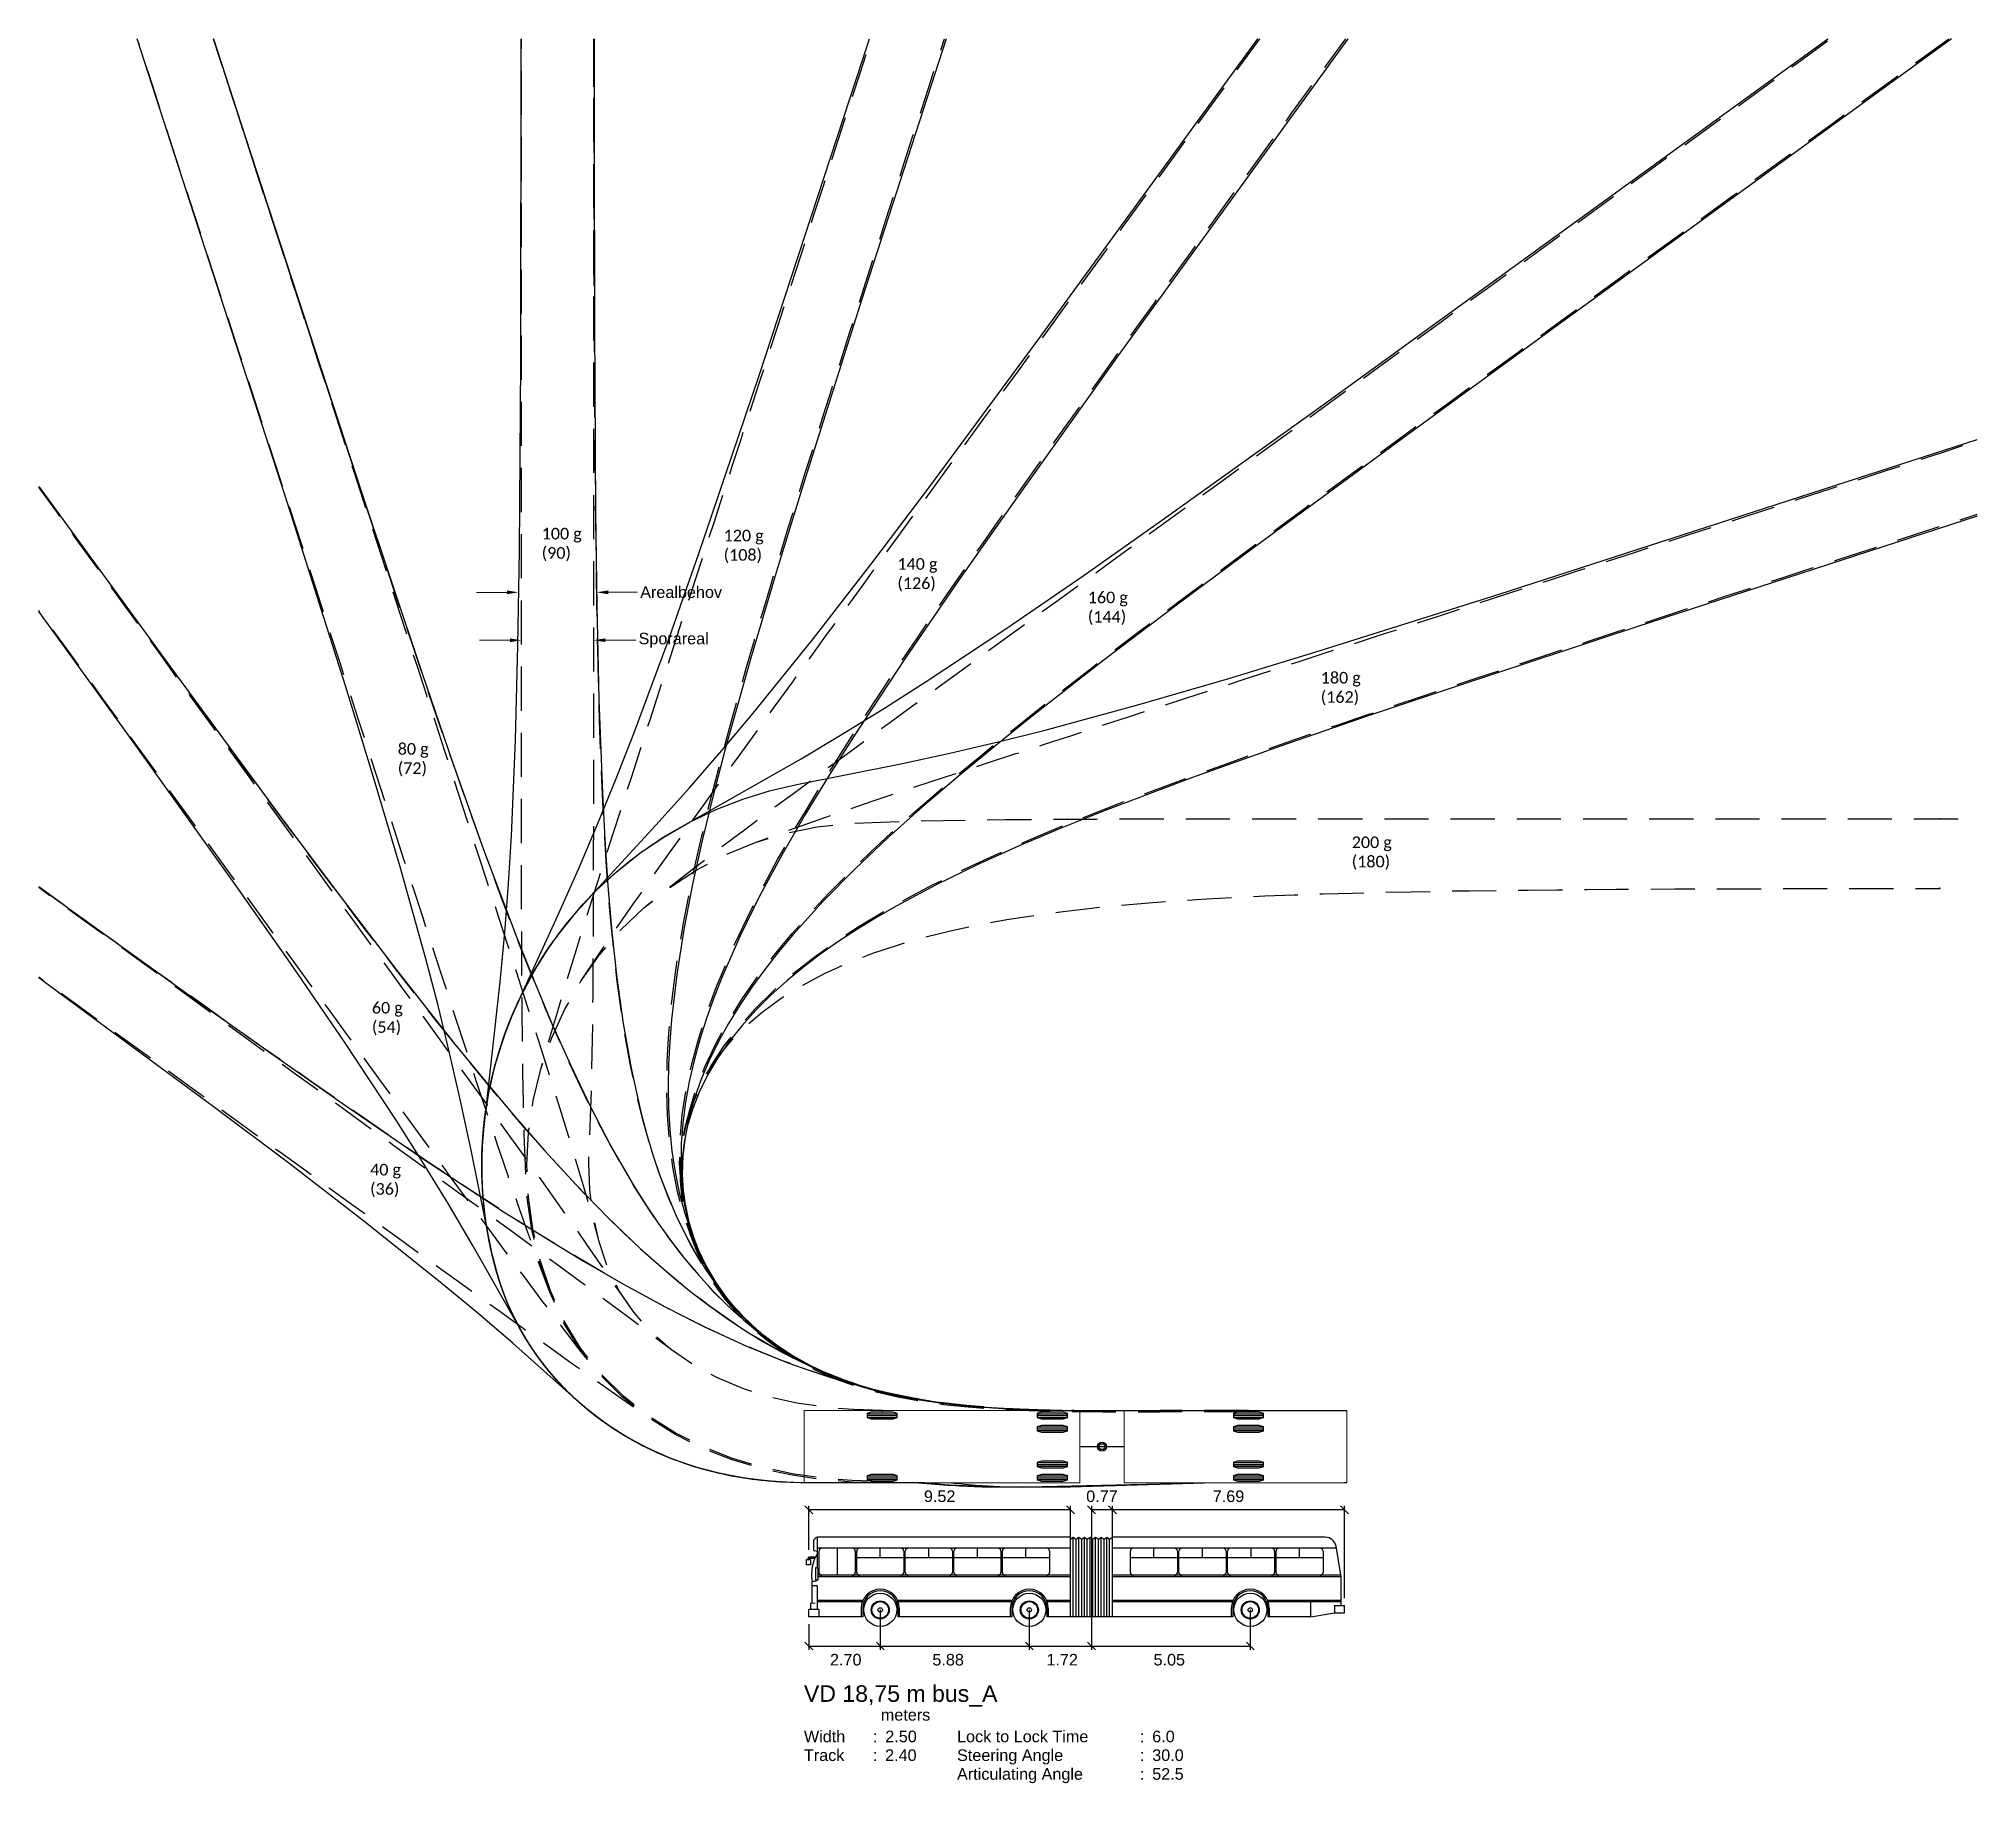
# Model space of a CAD drawing. Header units: metres. Extents: x -109 to 324, y 2 to 108.
# Drawn here: x 0 to 66.9, y 2.1 to 62.3 of the extents above; entities outside this region: 36.
import ezdxf
from ezdxf import colors
from ezdxf.entities.mleader import LeaderData, LeaderLine
from ezdxf.enums import TextEntityAlignment as Align
from ezdxf.math import Vec2, Vec3

# ---------------------------------------------------------------- set-up
doc = ezdxf.new("R2010")
doc.units = ezdxf.units.M
doc.linetypes.add('DASHEDX2', pattern=[1.5, 1, -0.5])
doc.layers.add('TV_-_INF_Hjalp', color=1, linetype='Continuous', lineweight=13, plot=False)
for name, color, linetype in [('TV_KK_100gon_BUS18.75_A', 7, 'Continuous'), ('TV_KK_120gon_BUS18.75_A', 7, 'Continuous'), ('TV_KK_140gon_BUS18.75_A', 7, 'Continuous'), ('TV_KK_160gon_BUS18.75_A', 7, 'Continuous'), ('TV_KK_180gon_BUS18.75_A', 7, 'Continuous'), ('TV_KK_200gon_BUS18.75_A', 7, 'Continuous'), ('TV_KK_40gon_BUS18.75_A', 7, 'Continuous'), ('TV_KK_60gon_BUS18.75_A', 7, 'Continuous'), ('TV_KK_80gon_BUS18.75_A', 7, 'Continuous')]:
    doc.layers.add(name, color=color, linetype=linetype)
doc.styles.add('BT standard', font='sanss___.ttf')
doc.styles.add('Legend', font='calibri.ttf')
doc.styles.get("Standard").update_dxf_attribs({"font": 'arial.ttf'})
pattern_1 = [(0, (0, 0), (0, 6.985), [5.08, -1.905]), (90, (0, 0), (-6.985, 4e-16), [5.08, -1.905])]
pattern_2 = [(0, (1, 0), (0, 6.985), [5.08, -1.905]), (90, (1, 0), (-6.985, 4e-16), [5.08, -1.905])]
pattern_3 = [(0, (2, 0), (0, 6.985), [5.08, -1.905]), (90, (2, 0), (-6.985, 4e-16), [5.08, -1.905])]
pattern_4 = [(0, (3, 0), (0, 6.985), [5.08, -1.905]), (90, (3, 0), (-6.985, 4e-16), [5.08, -1.905])]
pattern_5 = [(0, (4, 0), (0, 6.985), [5.08, -1.905]), (90, (4, 0), (-6.985, 4e-16), [5.08, -1.905])]
pattern_6 = [(0, (5, 0), (0, 6.985), [5.08, -1.905]), (90, (5, 0), (-6.985, 4e-16), [5.08, -1.905])]
pattern_7 = [(0, (6, 0), (0, 6.985), [5.08, -1.905]), (90, (6, 0), (-6.985, 4e-16), [5.08, -1.905])]
pattern_8 = [(0, (7, 0), (0, 6.985), [5.08, -1.905]), (90, (7, 0), (-6.985, 4e-16), [5.08, -1.905])]
pattern_9 = [(0, (8, 0), (0, 6.985), [5.08, -1.905]), (90, (8, 0), (-6.985, 4e-16), [5.08, -1.905])]
pattern_10 = [(0, (9, 0), (0, 6.985), [5.08, -1.905]), (90, (9, 0), (-6.985, 4e-16), [5.08, -1.905])]
pattern_11 = [(0, (2e-13, 72.306), (0, 6.985), [5.08, -1.905]), (90, (2e-13, 72.306), (-6.985, 4e-16), [5.08, -1.905])]

# ---------------------------------------------------------------- blocks, each defined once
blk = doc.blocks.new('*U1')
at = {"layer": 'TV_KK_60gon_BUS18.75_A', "color": 7, "linetype": 'Continuous', "ltscale": 1.524}
blk.add_circle((0, 0), 0.0127, dxfattribs=at)
blk = doc.blocks.new('*U2')
at = {"layer": 'TV_KK_80gon_BUS18.75_A', "color": 7, "linetype": 'Continuous', "ltscale": 1.524}
blk.add_circle((0, 0), 0.0127, dxfattribs=at)
blk = doc.blocks.new('*U3')
at = {"layer": 'TV_KK_100gon_BUS18.75_A', "color": 7, "linetype": 'Continuous', "ltscale": 1.524}
blk.add_circle((0, 0), 0.0127, dxfattribs=at)
blk = doc.blocks.new('*U4')
at = {"layer": 'TV_KK_120gon_BUS18.75_A', "color": 7, "linetype": 'Continuous', "ltscale": 1.524}
blk.add_circle((0, 0), 0.0127, dxfattribs=at)
blk = doc.blocks.new('*U5')
at = {"layer": 'TV_KK_120gon_BUS18.75_A', "color": 250, "linetype": 'Continuous', "ltscale": 1.524}
for p, q in [((-4.547, 1.1365), (-5.563, 1.1365)), ((-4.547, 1.073), (-5.563, 1.073)), ((-4.547, 1.0095), (-5.563, 1.0095)), ((-4.547, 0.6793), (-5.563, 0.6793)), ((-4.547, 0.6158), (-5.563, 0.6158)), ((-4.547, 0.5523), (-5.563, 0.5523)), ((0, 0), (-0.77, 0)), ((-4.547, -0.5523), (-5.563, -0.5523)), ((-4.547, -0.6158), (-5.563, -0.6158)), ((-4.547, -0.6793), (-5.563, -0.6793)), ((-4.547, -1.0095), (-5.563, -1.0095)), ((-4.547, -1.073), (-5.563, -1.073)), ((-4.547, -1.1365), (-5.563, -1.1365))]:
    blk.add_line(p, q, dxfattribs=at)
at = {"layer": 'TV_KK_120gon_BUS18.75_A', "color": 250, "linetype": 'Continuous', "lineweight": 0, "ltscale": 1.524}
blk.add_lwpolyline([(-0.77, 1.25), (-8.46, 1.25), (-8.46, -1.25), (-0.77, -1.25), (-0.77, 1.25), (-0.77, 1.25)], close=True, dxfattribs=at)
at = {"layer": 'TV_KK_120gon_BUS18.75_A', "color": 250, "linetype": 'Continuous', "ltscale": 1.524, "flags": 128}
for points in [[(-4.547, 1.152248), (-4.547, 0.993752), (-4.68924, 0.946), (-5.42076, 0.946), (-5.563, 0.993752), (-5.563, 1.152248), (-5.42076, 1.2), (-4.68924, 1.2)], [(-4.547, 0.695048), (-4.547, 0.536552), (-4.68924, 0.4888), (-5.42076, 0.4888), (-5.563, 0.536552), (-5.563, 0.695048), (-5.42076, 0.7428), (-4.68924, 0.7428)], [(-4.547, -0.536552), (-4.547, -0.695048), (-4.68924, -0.7428), (-5.42076, -0.7428), (-5.563, -0.695048), (-5.563, -0.536552), (-5.42076, -0.4888), (-4.68924, -0.4888)], [(-4.547, -0.993752), (-4.547, -1.152248), (-4.68924, -1.2), (-5.42076, -1.2), (-5.563, -1.152248), (-5.563, -0.993752), (-5.42076, -0.946), (-4.68924, -0.946)]]:
    blk.add_lwpolyline(points, close=True, dxfattribs=at)
at = {"layer": 'TV_KK_120gon_BUS18.75_A', "color": 250, "linetype": 'Continuous', "ltscale": 1.524}
blk.add_circle((0, 0), 0.16, dxfattribs=at)
blk = doc.blocks.new('*U6')
at = {"layer": 'TV_KK_120gon_BUS18.75_A', "color": 250, "linetype": 'Continuous', "ltscale": 1.524}
for p, q in [((-8.067, 1.1365), (-9.083, 1.1365)), ((-8.067, 1.073), (-9.083, 1.073)), ((-8.067, 1.0095), (-9.083, 1.0095)), ((-8.067, 0.6793), (-9.083, 0.6793)), ((-9.52, 0), (-10.29, 0)), ((-8.067, 0.6158), (-9.083, 0.6158)), ((-8.067, 0.5523), (-9.083, 0.5523)), ((-8.067, -0.5523), (-9.083, -0.5523)), ((-8.067, -0.6158), (-9.083, -0.6158)), ((-8.067, -0.6793), (-9.083, -0.6793)), ((-8.067, -1.0095), (-9.083, -1.0095)), ((-8.067, -1.073), (-9.083, -1.073)), ((-8.067, -1.1365), (-9.083, -1.1365))]:
    blk.add_line(p, q, dxfattribs=at)
at = {"layer": 'TV_KK_120gon_BUS18.75_A', "color": 250, "linetype": 'Continuous', "lineweight": 0, "ltscale": 1.524}
blk.add_lwpolyline([(0, 1.25), (-9.52, 1.25), (-9.52, -1.25), (0, -1.25), (0, 1.25), (0, 1.25)], close=True, dxfattribs=at)
at = {"layer": 'TV_KK_120gon_BUS18.75_A', "color": 250, "linetype": 'Continuous', "ltscale": 1.524, "flags": 128}
for points in [[(-8.067, 1.152248), (-8.067, 0.993752), (-8.20924, 0.946), (-8.94076, 0.946), (-9.083, 0.993752), (-9.083, 1.152248), (-8.94076, 1.2), (-8.20924, 1.2)], [(-8.067, 0.695048), (-8.067, 0.536552), (-8.20924, 0.4888), (-8.94076, 0.4888), (-9.083, 0.536552), (-9.083, 0.695048), (-8.94076, 0.7428), (-8.20924, 0.7428)], [(-8.067, -0.536552), (-8.067, -0.695048), (-8.20924, -0.7428), (-8.94076, -0.7428), (-9.083, -0.695048), (-9.083, -0.536552), (-8.94076, -0.4888), (-8.20924, -0.4888)], [(-8.067, -0.993752), (-8.067, -1.152248), (-8.20924, -1.2), (-8.94076, -1.2), (-9.083, -1.152248), (-9.083, -0.993752), (-8.94076, -0.946), (-8.20924, -0.946)]]:
    blk.add_lwpolyline(points, close=True, dxfattribs=at)
at = {"layer": 'TV_KK_120gon_BUS18.75_A', "color": 250, "linetype": 'Continuous', "ltscale": 1.524}
blk.add_circle((-10.29, 0), 0.1016, dxfattribs=at)
blk = doc.blocks.new('*U7')
at = {"layer": 'TV_KK_140gon_BUS18.75_A', "color": 7, "linetype": 'Continuous', "ltscale": 1.524}
blk.add_circle((0, 0), 0.0127, dxfattribs=at)
blk = doc.blocks.new('*U8')
at = {"layer": 'TV_KK_140gon_BUS18.75_A', "color": 250, "linetype": 'Continuous', "ltscale": 1.524}
for p, q in [((-4.547, 1.1365), (-5.563, 1.1365)), ((-4.547, 1.073), (-5.563, 1.073)), ((-4.547, 1.0095), (-5.563, 1.0095)), ((-4.547, 0.6793), (-5.563, 0.6793)), ((-4.547, 0.6158), (-5.563, 0.6158)), ((-4.547, 0.5523), (-5.563, 0.5523)), ((0, 0), (-0.77, 0)), ((-4.547, -0.5523), (-5.563, -0.5523)), ((-4.547, -0.6158), (-5.563, -0.6158)), ((-4.547, -0.6793), (-5.563, -0.6793)), ((-4.547, -1.0095), (-5.563, -1.0095)), ((-4.547, -1.073), (-5.563, -1.073)), ((-4.547, -1.1365), (-5.563, -1.1365))]:
    blk.add_line(p, q, dxfattribs=at)
at = {"layer": 'TV_KK_140gon_BUS18.75_A', "color": 250, "linetype": 'Continuous', "lineweight": 0, "ltscale": 1.524}
blk.add_lwpolyline([(-0.77, 1.25), (-8.46, 1.25), (-8.46, -1.25), (-0.77, -1.25), (-0.77, 1.25), (-0.77, 1.25)], close=True, dxfattribs=at)
at = {"layer": 'TV_KK_140gon_BUS18.75_A', "color": 250, "linetype": 'Continuous', "ltscale": 1.524, "flags": 128}
for points in [[(-4.547, 1.152248), (-4.547, 0.993752), (-4.68924, 0.946), (-5.42076, 0.946), (-5.563, 0.993752), (-5.563, 1.152248), (-5.42076, 1.2), (-4.68924, 1.2)], [(-4.547, 0.695048), (-4.547, 0.536552), (-4.68924, 0.4888), (-5.42076, 0.4888), (-5.563, 0.536552), (-5.563, 0.695048), (-5.42076, 0.7428), (-4.68924, 0.7428)], [(-4.547, -0.536552), (-4.547, -0.695048), (-4.68924, -0.7428), (-5.42076, -0.7428), (-5.563, -0.695048), (-5.563, -0.536552), (-5.42076, -0.4888), (-4.68924, -0.4888)], [(-4.547, -0.993752), (-4.547, -1.152248), (-4.68924, -1.2), (-5.42076, -1.2), (-5.563, -1.152248), (-5.563, -0.993752), (-5.42076, -0.946), (-4.68924, -0.946)]]:
    blk.add_lwpolyline(points, close=True, dxfattribs=at)
at = {"layer": 'TV_KK_140gon_BUS18.75_A', "color": 250, "linetype": 'Continuous', "ltscale": 1.524}
blk.add_circle((0, 0), 0.16, dxfattribs=at)
blk = doc.blocks.new('*U9')
at = {"layer": 'TV_KK_140gon_BUS18.75_A', "color": 250, "linetype": 'Continuous', "ltscale": 1.524}
for p, q in [((-8.067, 1.1365), (-9.083, 1.1365)), ((-8.067, 1.073), (-9.083, 1.073)), ((-8.067, 1.0095), (-9.083, 1.0095)), ((-8.067, 0.6793), (-9.083, 0.6793)), ((-9.52, 0), (-10.29, 0)), ((-8.067, 0.6158), (-9.083, 0.6158)), ((-8.067, 0.5523), (-9.083, 0.5523)), ((-8.067, -0.5523), (-9.083, -0.5523)), ((-8.067, -0.6158), (-9.083, -0.6158)), ((-8.067, -0.6793), (-9.083, -0.6793)), ((-8.067, -1.0095), (-9.083, -1.0095)), ((-8.067, -1.073), (-9.083, -1.073)), ((-8.067, -1.1365), (-9.083, -1.1365))]:
    blk.add_line(p, q, dxfattribs=at)
at = {"layer": 'TV_KK_140gon_BUS18.75_A', "color": 250, "linetype": 'Continuous', "lineweight": 0, "ltscale": 1.524}
blk.add_lwpolyline([(0, 1.25), (-9.52, 1.25), (-9.52, -1.25), (0, -1.25), (0, 1.25), (0, 1.25)], close=True, dxfattribs=at)
at = {"layer": 'TV_KK_140gon_BUS18.75_A', "color": 250, "linetype": 'Continuous', "ltscale": 1.524, "flags": 128}
for points in [[(-8.067, 1.152248), (-8.067, 0.993752), (-8.20924, 0.946), (-8.94076, 0.946), (-9.083, 0.993752), (-9.083, 1.152248), (-8.94076, 1.2), (-8.20924, 1.2)], [(-8.067, 0.695048), (-8.067, 0.536552), (-8.20924, 0.4888), (-8.94076, 0.4888), (-9.083, 0.536552), (-9.083, 0.695048), (-8.94076, 0.7428), (-8.20924, 0.7428)], [(-8.067, -0.536552), (-8.067, -0.695048), (-8.20924, -0.7428), (-8.94076, -0.7428), (-9.083, -0.695048), (-9.083, -0.536552), (-8.94076, -0.4888), (-8.20924, -0.4888)], [(-8.067, -0.993752), (-8.067, -1.152248), (-8.20924, -1.2), (-8.94076, -1.2), (-9.083, -1.152248), (-9.083, -0.993752), (-8.94076, -0.946), (-8.20924, -0.946)]]:
    blk.add_lwpolyline(points, close=True, dxfattribs=at)
at = {"layer": 'TV_KK_140gon_BUS18.75_A', "color": 250, "linetype": 'Continuous', "ltscale": 1.524}
blk.add_circle((-10.29, 0), 0.1016, dxfattribs=at)
blk = doc.blocks.new('*U10')
at = {"layer": 'TV_KK_160gon_BUS18.75_A', "color": 7, "linetype": 'Continuous', "ltscale": 1.524}
blk.add_circle((0, 0), 0.0127, dxfattribs=at)
blk = doc.blocks.new('*U11')
at = {"layer": 'TV_KK_160gon_BUS18.75_A', "color": 250, "linetype": 'Continuous', "ltscale": 1.524}
for p, q in [((-4.547, 1.1365), (-5.563, 1.1365)), ((-4.547, 1.073), (-5.563, 1.073)), ((-4.547, 1.0095), (-5.563, 1.0095)), ((-4.547, 0.6793), (-5.563, 0.6793)), ((-4.547, 0.6158), (-5.563, 0.6158)), ((-4.547, 0.5523), (-5.563, 0.5523)), ((0, 0), (-0.77, 0)), ((-4.547, -0.5523), (-5.563, -0.5523)), ((-4.547, -0.6158), (-5.563, -0.6158)), ((-4.547, -0.6793), (-5.563, -0.6793)), ((-4.547, -1.0095), (-5.563, -1.0095)), ((-4.547, -1.073), (-5.563, -1.073)), ((-4.547, -1.1365), (-5.563, -1.1365))]:
    blk.add_line(p, q, dxfattribs=at)
at = {"layer": 'TV_KK_160gon_BUS18.75_A', "color": 250, "linetype": 'Continuous', "lineweight": 0, "ltscale": 1.524}
blk.add_lwpolyline([(-0.77, 1.25), (-8.46, 1.25), (-8.46, -1.25), (-0.77, -1.25), (-0.77, 1.25), (-0.77, 1.25)], close=True, dxfattribs=at)
at = {"layer": 'TV_KK_160gon_BUS18.75_A', "color": 250, "linetype": 'Continuous', "ltscale": 1.524, "flags": 128}
for points in [[(-4.547, 1.152248), (-4.547, 0.993752), (-4.68924, 0.946), (-5.42076, 0.946), (-5.563, 0.993752), (-5.563, 1.152248), (-5.42076, 1.2), (-4.68924, 1.2)], [(-4.547, 0.695048), (-4.547, 0.536552), (-4.68924, 0.4888), (-5.42076, 0.4888), (-5.563, 0.536552), (-5.563, 0.695048), (-5.42076, 0.7428), (-4.68924, 0.7428)], [(-4.547, -0.536552), (-4.547, -0.695048), (-4.68924, -0.7428), (-5.42076, -0.7428), (-5.563, -0.695048), (-5.563, -0.536552), (-5.42076, -0.4888), (-4.68924, -0.4888)], [(-4.547, -0.993752), (-4.547, -1.152248), (-4.68924, -1.2), (-5.42076, -1.2), (-5.563, -1.152248), (-5.563, -0.993752), (-5.42076, -0.946), (-4.68924, -0.946)]]:
    blk.add_lwpolyline(points, close=True, dxfattribs=at)
at = {"layer": 'TV_KK_160gon_BUS18.75_A', "color": 250, "linetype": 'Continuous', "ltscale": 1.524}
blk.add_circle((0, 0), 0.16, dxfattribs=at)
blk = doc.blocks.new('*U12')
at = {"layer": 'TV_KK_160gon_BUS18.75_A', "color": 250, "linetype": 'Continuous', "ltscale": 1.524}
for p, q in [((-8.067, 1.1365), (-9.083, 1.1365)), ((-8.067, 1.073), (-9.083, 1.073)), ((-8.067, 1.0095), (-9.083, 1.0095)), ((-8.067, 0.6793), (-9.083, 0.6793)), ((-9.52, 0), (-10.29, 0)), ((-8.067, 0.6158), (-9.083, 0.6158)), ((-8.067, 0.5523), (-9.083, 0.5523)), ((-8.067, -0.5523), (-9.083, -0.5523)), ((-8.067, -0.6158), (-9.083, -0.6158)), ((-8.067, -0.6793), (-9.083, -0.6793)), ((-8.067, -1.0095), (-9.083, -1.0095)), ((-8.067, -1.073), (-9.083, -1.073)), ((-8.067, -1.1365), (-9.083, -1.1365))]:
    blk.add_line(p, q, dxfattribs=at)
at = {"layer": 'TV_KK_160gon_BUS18.75_A', "color": 250, "linetype": 'Continuous', "lineweight": 0, "ltscale": 1.524}
blk.add_lwpolyline([(0, 1.25), (-9.52, 1.25), (-9.52, -1.25), (0, -1.25), (0, 1.25), (0, 1.25)], close=True, dxfattribs=at)
at = {"layer": 'TV_KK_160gon_BUS18.75_A', "color": 250, "linetype": 'Continuous', "ltscale": 1.524, "flags": 128}
for points in [[(-8.067, 1.152248), (-8.067, 0.993752), (-8.20924, 0.946), (-8.94076, 0.946), (-9.083, 0.993752), (-9.083, 1.152248), (-8.94076, 1.2), (-8.20924, 1.2)], [(-8.067, 0.695048), (-8.067, 0.536552), (-8.20924, 0.4888), (-8.94076, 0.4888), (-9.083, 0.536552), (-9.083, 0.695048), (-8.94076, 0.7428), (-8.20924, 0.7428)], [(-8.067, -0.536552), (-8.067, -0.695048), (-8.20924, -0.7428), (-8.94076, -0.7428), (-9.083, -0.695048), (-9.083, -0.536552), (-8.94076, -0.4888), (-8.20924, -0.4888)], [(-8.067, -0.993752), (-8.067, -1.152248), (-8.20924, -1.2), (-8.94076, -1.2), (-9.083, -1.152248), (-9.083, -0.993752), (-8.94076, -0.946), (-8.20924, -0.946)]]:
    blk.add_lwpolyline(points, close=True, dxfattribs=at)
at = {"layer": 'TV_KK_160gon_BUS18.75_A', "color": 250, "linetype": 'Continuous', "ltscale": 1.524}
blk.add_circle((-10.29, 0), 0.1016, dxfattribs=at)
blk = doc.blocks.new('*U13')
at = {"layer": 'TV_KK_180gon_BUS18.75_A', "color": 7, "linetype": 'Continuous', "ltscale": 1.524}
blk.add_circle((0, 0), 0.0127, dxfattribs=at)
blk = doc.blocks.new('*U14')
at = {"layer": 'TV_KK_180gon_BUS18.75_A', "color": 250, "linetype": 'Continuous', "ltscale": 1.524}
for p, q in [((-4.547, 1.1365), (-5.563, 1.1365)), ((-4.547, 1.073), (-5.563, 1.073)), ((-4.547, 1.0095), (-5.563, 1.0095)), ((-4.547, 0.6793), (-5.563, 0.6793)), ((-4.547, 0.6158), (-5.563, 0.6158)), ((-4.547, 0.5523), (-5.563, 0.5523)), ((0, 0), (-0.77, 0)), ((-4.547, -0.5523), (-5.563, -0.5523)), ((-4.547, -0.6158), (-5.563, -0.6158)), ((-4.547, -0.6793), (-5.563, -0.6793)), ((-4.547, -1.0095), (-5.563, -1.0095)), ((-4.547, -1.073), (-5.563, -1.073)), ((-4.547, -1.1365), (-5.563, -1.1365))]:
    blk.add_line(p, q, dxfattribs=at)
at = {"layer": 'TV_KK_180gon_BUS18.75_A', "color": 250, "linetype": 'Continuous', "lineweight": 0, "ltscale": 1.524}
blk.add_lwpolyline([(-0.77, 1.25), (-8.46, 1.25), (-8.46, -1.25), (-0.77, -1.25), (-0.77, 1.25), (-0.77, 1.25)], close=True, dxfattribs=at)
at = {"layer": 'TV_KK_180gon_BUS18.75_A', "color": 250, "linetype": 'Continuous', "ltscale": 1.524, "flags": 128}
for points in [[(-4.547, 1.152248), (-4.547, 0.993752), (-4.68924, 0.946), (-5.42076, 0.946), (-5.563, 0.993752), (-5.563, 1.152248), (-5.42076, 1.2), (-4.68924, 1.2)], [(-4.547, 0.695048), (-4.547, 0.536552), (-4.68924, 0.4888), (-5.42076, 0.4888), (-5.563, 0.536552), (-5.563, 0.695048), (-5.42076, 0.7428), (-4.68924, 0.7428)], [(-4.547, -0.536552), (-4.547, -0.695048), (-4.68924, -0.7428), (-5.42076, -0.7428), (-5.563, -0.695048), (-5.563, -0.536552), (-5.42076, -0.4888), (-4.68924, -0.4888)], [(-4.547, -0.993752), (-4.547, -1.152248), (-4.68924, -1.2), (-5.42076, -1.2), (-5.563, -1.152248), (-5.563, -0.993752), (-5.42076, -0.946), (-4.68924, -0.946)]]:
    blk.add_lwpolyline(points, close=True, dxfattribs=at)
at = {"layer": 'TV_KK_180gon_BUS18.75_A', "color": 250, "linetype": 'Continuous', "ltscale": 1.524}
blk.add_circle((0, 0), 0.16, dxfattribs=at)
blk = doc.blocks.new('*U15')
at = {"layer": 'TV_KK_180gon_BUS18.75_A', "color": 250, "linetype": 'Continuous', "ltscale": 1.524}
for p, q in [((-8.067, 1.1365), (-9.083, 1.1365)), ((-8.067, 1.073), (-9.083, 1.073)), ((-8.067, 1.0095), (-9.083, 1.0095)), ((-8.067, 0.6793), (-9.083, 0.6793)), ((-9.52, 0), (-10.29, 0)), ((-8.067, 0.6158), (-9.083, 0.6158)), ((-8.067, 0.5523), (-9.083, 0.5523)), ((-8.067, -0.5523), (-9.083, -0.5523)), ((-8.067, -0.6158), (-9.083, -0.6158)), ((-8.067, -0.6793), (-9.083, -0.6793)), ((-8.067, -1.0095), (-9.083, -1.0095)), ((-8.067, -1.073), (-9.083, -1.073)), ((-8.067, -1.1365), (-9.083, -1.1365))]:
    blk.add_line(p, q, dxfattribs=at)
at = {"layer": 'TV_KK_180gon_BUS18.75_A', "color": 250, "linetype": 'Continuous', "lineweight": 0, "ltscale": 1.524}
blk.add_lwpolyline([(0, 1.25), (-9.52, 1.25), (-9.52, -1.25), (0, -1.25), (0, 1.25), (0, 1.25)], close=True, dxfattribs=at)
at = {"layer": 'TV_KK_180gon_BUS18.75_A', "color": 250, "linetype": 'Continuous', "ltscale": 1.524, "flags": 128}
for points in [[(-8.067, 1.152248), (-8.067, 0.993752), (-8.20924, 0.946), (-8.94076, 0.946), (-9.083, 0.993752), (-9.083, 1.152248), (-8.94076, 1.2), (-8.20924, 1.2)], [(-8.067, 0.695048), (-8.067, 0.536552), (-8.20924, 0.4888), (-8.94076, 0.4888), (-9.083, 0.536552), (-9.083, 0.695048), (-8.94076, 0.7428), (-8.20924, 0.7428)], [(-8.067, -0.536552), (-8.067, -0.695048), (-8.20924, -0.7428), (-8.94076, -0.7428), (-9.083, -0.695048), (-9.083, -0.536552), (-8.94076, -0.4888), (-8.20924, -0.4888)], [(-8.067, -0.993752), (-8.067, -1.152248), (-8.20924, -1.2), (-8.94076, -1.2), (-9.083, -1.152248), (-9.083, -0.993752), (-8.94076, -0.946), (-8.20924, -0.946)]]:
    blk.add_lwpolyline(points, close=True, dxfattribs=at)
at = {"layer": 'TV_KK_180gon_BUS18.75_A', "color": 250, "linetype": 'Continuous', "ltscale": 1.524}
blk.add_circle((-10.29, 0), 0.1016, dxfattribs=at)
blk = doc.blocks.new('*U16')
at = {"layer": 'TV_KK_200gon_BUS18.75_A', "color": 7, "linetype": 'Continuous', "ltscale": 1.524}
blk.add_circle((0, 0), 0.0127, dxfattribs=at)
blk = doc.blocks.new('*U17')
at = {"layer": 'TV_KK_200gon_BUS18.75_A', "color": 7, "linetype": 'Continuous', "ltscale": 1.524}
blk.add_circle((0, 0), 0.0127, dxfattribs=at)
blk = doc.blocks.new('*U18')
at = {"layer": 'TV_KK_200gon_BUS18.75_A', "color": 7, "linetype": 'Continuous', "ltscale": 1.524}
blk.add_circle((0, 0), 0.0127, dxfattribs=at)
blk = doc.blocks.new('VD 18_75_A')
at = {"color": 250, "linetype": 'Continuous', "ltscale": 1.524}
for p, q in [((28.619, 14.87), (29.635, 14.87)), ((28.619, 14.87), (29.635, 14.87)), ((28.619, 14.87), (29.635, 14.87)), ((28.619, 14.87), (29.635, 14.87)), ((28.619, 14.806), (29.635, 14.806)), ((28.619, 14.806), (29.635, 14.806)), ((28.619, 14.806), (29.635, 14.806)), ((28.619, 14.806), (29.635, 14.806)), ((28.619, 14.743), (29.635, 14.743)), ((28.619, 14.743), (29.635, 14.743)), ((28.619, 14.743), (29.635, 14.743)), ((28.619, 14.743), (29.635, 14.743)), ((28.619, 12.724), (29.635, 12.724)), ((28.619, 12.724), (29.635, 12.724)), ((28.619, 12.724), (29.635, 12.724)), ((28.619, 12.724), (29.635, 12.724)), ((28.619, 12.66), (29.635, 12.66)), ((28.619, 12.66), (29.635, 12.66)), ((28.619, 12.66), (29.635, 12.66)), ((28.619, 12.66), (29.635, 12.66)), ((28.619, 12.597), (29.635, 12.597)), ((28.619, 12.597), (29.635, 12.597)), ((28.619, 12.597), (29.635, 12.597)), ((28.619, 12.597), (29.635, 12.597))]:
    blk.add_line(p, q, dxfattribs=at)
for p, q in [((26.459, 11.686), (26.729, 11.416)), ((26.594, 10.173), (26.594, 11.686)), ((35.629, 11.551), (26.594, 11.551)), ((35.494, 11.686), (35.764, 11.416)), ((35.629, 10.605), (35.629, 11.686)), ((36.218, 11.686), (36.488, 11.416)), ((36.353, 11.686), (36.353, 6.711)), ((45.093, 11.551), (36.353, 11.551)), ((36.942, 11.686), (37.212, 11.416)), ((37.077, 10.605), (37.077, 11.686)), ((44.958, 11.686), (45.228, 11.416)), ((45.093, 8.498), (45.093, 11.686)), ((26.767, 10.156), (26.767, 10.505)), ((26.893, 10.117), (26.79, 10.131)), ((26.893, 9.55), (26.893, 10.605)), ((35.629, 10.229), (26.893, 10.229)), ((35.629, 10.605), (26.898, 10.605)), ((26.943, 10.127), (26.943, 9.392)), ((27.569, 10.229), (27.569, 9.29)), ((28.196, 10.127), (28.196, 9.392)), ((28.246, 9.392), (28.246, 10.127)), ((29.06, 9.9), (29.06, 10.229)), ((29.873, 10.127), (29.873, 9.392)), ((29.923, 9.392), (29.923, 10.127)), ((30.737, 9.9), (30.737, 10.229)), ((31.55, 10.127), (31.55, 9.392)), ((31.6, 9.392), (31.6, 10.127)), ((32.414, 9.9), (32.414, 10.229)), ((33.228, 10.127), (33.228, 9.392)), ((33.278, 9.392), (33.278, 10.127)), ((34.091, 9.9), (34.091, 10.229)), ((34.905, 10.127), (34.905, 9.392)), ((35.629, 10.537), (35.726, 10.605)), ((35.629, 7.852), (35.629, 10.605)), ((35.726, 10.605), (35.822, 10.537)), ((35.726, 7.852), (35.726, 10.605)), ((35.822, 10.537), (35.919, 10.605)), ((35.822, 7.852), (35.822, 10.537)), ((35.919, 10.605), (36.015, 10.537)), ((35.919, 7.852), (35.919, 10.605)), ((36.015, 10.537), (36.112, 10.605)), ((36.015, 7.852), (36.015, 10.537)), ((36.112, 10.605), (36.208, 10.537)), ((36.112, 7.852), (36.112, 10.605)), ((36.208, 10.537), (36.305, 10.605)), ((36.208, 7.852), (36.208, 10.537)), ((36.305, 10.605), (36.402, 10.537)), ((36.305, 7.852), (36.305, 10.605)), ((36.402, 10.537), (36.498, 10.605)), ((36.402, 7.852), (36.402, 10.537)), ((36.498, 10.605), (36.595, 10.537)), ((36.498, 7.852), (36.498, 10.605)), ((36.595, 10.537), (36.691, 10.605)), ((36.595, 7.852), (36.595, 10.537)), ((36.691, 10.605), (36.788, 10.537)), ((36.691, 7.852), (36.691, 10.605)), ((36.788, 10.537), (36.884, 10.605)), ((36.788, 7.852), (36.788, 10.537)), ((36.884, 10.605), (36.981, 10.537)), ((36.884, 7.852), (36.884, 10.605)), ((36.981, 10.537), (37.077, 10.605)), ((36.981, 7.852), (36.981, 10.537)), ((44.429, 10.605), (37.077, 10.605)), ((37.077, 7.852), (37.077, 10.605)), ((44.81, 10.229), (37.077, 10.229)), ((37.696, 9.392), (37.696, 10.127)), ((38.509, 9.9), (38.509, 10.229)), ((39.323, 10.127), (39.323, 9.392)), ((39.373, 9.392), (39.373, 10.127)), ((40.186, 9.9), (40.186, 10.229)), ((41, 10.127), (41, 9.392)), ((41.05, 9.392), (41.05, 10.127)), ((41.864, 9.9), (41.864, 10.229)), ((42.677, 10.127), (42.677, 9.392)), ((42.727, 9.392), (42.727, 10.127)), ((43.541, 9.9), (43.541, 10.229)), ((44.354, 10.127), (44.354, 9.392)), ((44.98, 9.239), (44.799, 10.293)), ((26.509, 9.648), (26.509, 9.841)), ((26.509, 9.841), (26.651, 9.841)), ((26.651, 9.648), (26.509, 9.648)), ((26.556, 9.841), (26.556, 9.863)), ((26.601, 9.841), (26.601, 9.864)), ((26.82, 9.92), (26.613, 9.92)), ((26.8, 9.876), (26.613, 9.876)), ((26.651, 9.841), (26.651, 9.648)), ((26.904, 9.55), (26.818, 9.55)), ((26.818, 9.55), (26.818, 9.124)), ((26.904, 9.55), (26.904, 9.124)), ((28.246, 9.9), (29.873, 9.9)), ((29.923, 9.9), (31.55, 9.9)), ((31.6, 9.9), (33.228, 9.9)), ((33.278, 9.9), (34.905, 9.9)), ((37.696, 9.9), (39.323, 9.9)), ((39.373, 9.9), (41, 9.9)), ((41.05, 9.9), (42.677, 9.9)), ((42.727, 9.9), (44.354, 9.9)), ((26.706, 8.317), (26.706, 9.092)), ((26.706, 9.092), (26.791, 9.092)), ((26.706, 8.944), (26.843, 8.944)), ((26.904, 9.124), (26.818, 9.124)), ((26.893, 8.106), (26.893, 8.893)), ((35.629, 9.29), (26.904, 9.29)), ((35.629, 9.24), (26.904, 9.24)), ((44.971, 9.29), (37.077, 9.29)), ((44.971, 9.24), (37.077, 9.24)), ((44.98, 8.248), (44.98, 9.239)), ((26.594, 7.852), (26.594, 8.106)), ((26.943, 8.106), (26.594, 8.106)), ((26.815, 8.33), (26.654, 8.311)), ((26.654, 8.311), (26.654, 8.106)), ((28.46, 8.419), (26.893, 8.419)), ((28.44, 8.369), (26.893, 8.369)), ((26.943, 8.106), (26.943, 7.852)), ((28.404, 8.152), (28.404, 7.852)), ((28.454, 8.152), (28.454, 7.852)), ((29.06, 8.096), (29.06, 6.711)), ((33.608, 8.419), (29.659, 8.419)), ((29.666, 8.152), (29.666, 7.852)), ((33.588, 8.369), (29.679, 8.369)), ((29.716, 8.152), (29.716, 7.852)), ((33.551, 8.152), (33.551, 7.852)), ((33.601, 8.152), (33.601, 7.852)), ((34.207, 8.096), (34.207, 6.711)), ((35.629, 8.419), (34.807, 8.419)), ((34.813, 8.152), (34.813, 7.852)), ((35.629, 8.369), (34.827, 8.369)), ((34.863, 8.152), (34.863, 7.852)), ((41.238, 8.419), (37.077, 8.419)), ((41.218, 8.369), (37.077, 8.369)), ((41.181, 8.152), (41.181, 7.852)), ((41.232, 8.152), (41.232, 7.852)), ((41.838, 8.096), (41.838, 6.711)), ((44.98, 8.419), (42.437, 8.419)), ((42.444, 8.152), (42.444, 7.852)), ((44.98, 8.369), (42.457, 8.369)), ((42.494, 8.152), (42.494, 7.852)), ((43.929, 7.852), (43.929, 8.369)), ((44.743, 8.248), (44.743, 7.994)), ((44.743, 8.248), (45.093, 8.248)), ((45.093, 7.994), (45.093, 8.248)), ((28.454, 7.852), (26.594, 7.852)), ((26.594, 7.602), (26.594, 6.711)), ((33.601, 7.852), (29.666, 7.852)), ((35.629, 7.852), (34.813, 7.852)), ((41.232, 7.852), (35.629, 7.852)), ((43.929, 7.852), (42.444, 7.852)), ((43.929, 7.852), (44.743, 7.994)), ((44.743, 7.994), (45.093, 7.994)), ((26.459, 6.981), (26.729, 6.711)), ((26.594, 6.846), (41.838, 6.846)), ((28.925, 6.981), (29.195, 6.711)), ((34.072, 6.981), (34.342, 6.711)), ((36.218, 6.981), (36.488, 6.711)), ((41.703, 6.981), (41.973, 6.711))]:
    blk.add_line(p, q)
at = {"color": 250, "linetype": 'Continuous', "ltscale": 1.524, "flags": 128}
for points in [[(28.619, 14.727), (28.619, 14.885), (28.761, 14.933), (29.493, 14.933), (29.635, 14.885), (29.635, 14.727), (29.493, 14.679), (28.761, 14.679)], [(28.619, 14.727), (28.619, 14.885), (28.761, 14.933), (29.493, 14.933), (29.635, 14.885), (29.635, 14.727), (29.493, 14.679), (28.761, 14.679)], [(28.619, 14.727), (28.619, 14.885), (28.761, 14.933), (29.493, 14.933), (29.635, 14.885), (29.635, 14.727), (29.493, 14.679), (28.761, 14.679)], [(28.619, 14.727), (28.619, 14.885), (28.761, 14.933), (29.493, 14.933), (29.635, 14.885), (29.635, 14.727), (29.493, 14.679), (28.761, 14.679)], [(28.619, 12.581), (28.619, 12.739), (28.761, 12.787), (29.493, 12.787), (29.635, 12.739), (29.635, 12.581), (29.493, 12.533), (28.761, 12.533)], [(28.619, 12.581), (28.619, 12.739), (28.761, 12.787), (29.493, 12.787), (29.635, 12.739), (29.635, 12.581), (29.493, 12.533), (28.761, 12.533)], [(28.619, 12.581), (28.619, 12.739), (28.761, 12.787), (29.493, 12.787), (29.635, 12.739), (29.635, 12.581), (29.493, 12.533), (28.761, 12.533)], [(28.619, 12.581), (28.619, 12.739), (28.761, 12.787), (29.493, 12.787), (29.635, 12.739), (29.635, 12.581), (29.493, 12.533), (28.761, 12.533)]]:
    blk.add_lwpolyline(points, close=True, dxfattribs=at)
for centre, radius in [((29.06, 8.096), 0.572), ((29.06, 8.096), 0.312), ((29.06, 8.096), 0.286), ((29.06, 8.096), 0.0748), ((34.207, 8.096), 0.572), ((34.207, 8.096), 0.312), ((34.207, 8.096), 0.286), ((34.207, 8.096), 0.0748), ((41.838, 8.096), 0.572), ((41.838, 8.096), 0.312), ((41.838, 8.096), 0.286), ((41.838, 8.096), 0.0748)]:
    blk.add_circle(centre, radius)
for centre, radius, start, end in [((28.063, 9.328), 1.377, 148.18065, 189.87769), ((26.792, 10.505), 0.025, 129.10082, 180), ((26.792, 10.156), 0.025, 180, 263.61039), ((26.935, 10.421), 0.189, 104.56252, 146.8967), ((26.898, 10.529), 0.0751, 90, 98.13003), ((27.045, 10.127), 0.102, 89.99996, 180.00004), ((28.094, 10.127), 0.102, 359.99996, 90.00004), ((28.348, 10.127), 0.102, 89.99996, 180.00004), ((29.771, 10.127), 0.102, 359.99996, 90.00004), ((30.025, 10.127), 0.102, 89.99996, 180.00004), ((31.448, 10.127), 0.102, 359.99996, 90.00004), ((31.703, 10.127), 0.102, 89.99996, 180.00004), ((33.125, 10.127), 0.102, 359.99996, 90.00004), ((33.38, 10.127), 0.102, 89.99996, 180.00004), ((34.803, 10.127), 0.102, 359.99996, 90.00004), ((37.798, 10.127), 0.102, 89.99996, 180.00004), ((39.221, 10.127), 0.102, 359.99996, 90.00004), ((39.475, 10.127), 0.102, 89.99996, 180.00004), ((40.898, 10.127), 0.102, 359.99996, 90.00004), ((41.152, 10.127), 0.102, 89.99996, 180.00004), ((42.575, 10.127), 0.102, 359.99996, 90.00004), ((42.829, 10.127), 0.102, 89.99996, 180.00004), ((44.252, 10.127), 0.102, 359.99996, 90.00004), ((44.429, 10.229), 0.375, 9.72769, 90), ((26.613, 9.863), 0.0571, 90, 180), ((26.613, 9.864), 0.012, 90, 180), ((27.045, 9.392), 0.102, 179.99996, 270.00004), ((28.094, 9.392), 0.102, 269.99996, 0.00004), ((28.348, 9.392), 0.102, 179.99996, 270.00004), ((29.771, 9.392), 0.102, 269.99996, 0.00004), ((30.025, 9.392), 0.102, 179.99996, 270.00004), ((31.448, 9.392), 0.102, 269.99996, 0.00004), ((31.703, 9.392), 0.102, 179.99996, 270.00004), ((33.125, 9.392), 0.102, 269.99996, 0.00004), ((33.38, 9.392), 0.102, 179.99996, 270.00004), ((34.803, 9.392), 0.102, 269.99996, 0.00004), ((37.798, 9.392), 0.102, 179.99996, 270.00004), ((39.221, 9.392), 0.102, 269.99996, 0.00004), ((39.475, 9.392), 0.102, 179.99996, 270.00004), ((40.898, 9.392), 0.102, 269.99996, 0.00004), ((41.152, 9.392), 0.102, 179.99996, 270.00004), ((42.575, 9.392), 0.102, 269.99996, 0.00004), ((42.829, 9.392), 0.102, 179.99996, 270.00004), ((44.252, 9.392), 0.102, 269.99996, 0.00004), ((26.791, 9.194), 0.102, 270, 316.95503), ((26.843, 8.893), 0.0501, 0, 90), ((29.06, 8.152), 0.656, 0, 180), ((29.06, 8.152), 0.606, 0, 180), ((34.207, 8.152), 0.656, 0, 180), ((34.207, 8.152), 0.606, 0, 180), ((41.838, 8.152), 0.656, 0, 180), ((41.838, 8.152), 0.606, 0, 180)]:
    blk.add_arc(centre, radius, start, end)
at = {"layer": 'TV_KK_100gon_BUS18.75_A', "color": 6, "linetype": 'Continuous', "ltscale": 1.524, "flags": 128}
blk.add_lwpolyline([(45.177, 12.483), (45.083, 12.483), (40.269, 12.469), (34.242, 12.336), (32.831, 12.35), (31.437, 12.401), (30.388, 12.482), (26.445, 12.483), (25.623, 12.508), (24.641, 12.603), (24.137, 12.68), (23.626, 12.781), (23.112, 12.905), (22.596, 13.053), (22.082, 13.228), (21.572, 13.429), (21.07, 13.657), (20.577, 13.91), (20.098, 14.189), (19.634, 14.493), (19.187, 14.821), (18.761, 15.171), (18.356, 15.542), (17.975, 15.932), (17.619, 16.339), (17.289, 16.762), (16.985, 17.199), (16.708, 17.648), (16.459, 18.108), (16.238, 18.576), (16.045, 19.052), (15.88, 19.534), (15.624, 20.507), (15.443, 21.481), (15.336, 22.45), (15.3, 23.414), (15.333, 24.369), (15.937, 29.782), (16.093, 31.488), (16.22, 33.168), (16.321, 34.831), (16.462, 38.127), (16.547, 41.401), (16.597, 44.664), (16.644, 51.177), (16.654, 62.35)], dxfattribs=at)
at = {"layer": 'TV_KK_100gon_BUS18.75_A', "color": 7, "linetype": 'DASHEDX2', "ltscale": 1.524, "flags": 128}
for points in [[(29.127, 12.483), (28.094, 12.511), (27.054, 12.597), (26.012, 12.747), (24.974, 12.972), (23.947, 13.278), (22.941, 13.672), (21.968, 14.16), (21.04, 14.745), (20.173, 15.43), (19.383, 16.213), (18.687, 17.089), (18.105, 18.051), (17.644, 19.073), (17.284, 20.132), (17.024, 21.221), (16.868, 22.329), (16.806, 23.436), (16.767, 24.525), (16.739, 25.606), (16.719, 26.679), (16.704, 27.744), (16.694, 28.802), (16.686, 29.854), (16.681, 30.9), (16.677, 31.942), (16.674, 32.979), (16.672, 34.014), (16.671, 35.045), (16.67, 36.074), (16.669, 37.101), (16.668, 38.126), (16.668, 39.15), (16.668, 40.173), (16.668, 41.194), (16.667, 42.215), (16.667, 43.234), (16.667, 44.254), (16.667, 45.273), (16.667, 46.291), (16.667, 47.309), (16.667, 48.326), (16.667, 49.344), (16.667, 50.361), (16.667, 51.378), (16.667, 52.395), (16.667, 53.411), (16.667, 54.428), (16.667, 55.444), (16.667, 56.461), (16.667, 57.477), (16.667, 58.493), (16.667, 59.51), (16.667, 60.526), (16.667, 61.542), (16.667, 62.35)], [(29.127, 14.983), (28.13, 15.011), (27.145, 15.093), (26.178, 15.238), (25.234, 15.451), (24.319, 15.738), (23.444, 16.104), (22.617, 16.551), (21.85, 17.08), (21.155, 17.689), (20.547, 18.374), (20.037, 19.128), (19.64, 19.94), (19.352, 20.806), (19.146, 21.697), (19.025, 22.604), (18.99, 23.518), (19.029, 24.446), (19.067, 25.394), (19.095, 26.35), (19.115, 27.312), (19.13, 28.281), (19.141, 29.257), (19.148, 30.239), (19.154, 31.225), (19.158, 32.216), (19.16, 33.211), (19.162, 34.209), (19.164, 35.21), (19.165, 36.213), (19.165, 37.218), (19.166, 38.225), (19.166, 39.233), (19.167, 40.242), (19.167, 41.253), (19.167, 42.264), (19.167, 43.276), (19.167, 44.289), (19.167, 45.302), (19.167, 46.316), (19.167, 47.33), (19.167, 48.344), (19.167, 49.359), (19.167, 50.374), (19.167, 51.388), (19.167, 52.404), (19.167, 53.419), (19.167, 54.434), (19.167, 55.45), (19.167, 56.465), (19.167, 57.481), (19.167, 58.497), (19.167, 59.512), (19.167, 60.528), (19.167, 61.544), (19.167, 62.35)], [(41.772, 14.983), (40.755, 14.983), (39.74, 14.981), (38.73, 14.977), (37.728, 14.974), (36.739, 14.974), (35.766, 14.98), (34.812, 14.997), (33.881, 15.027), (32.975, 15.074), (32.098, 15.141), (31.255, 15.232), (30.447, 15.347), (29.676, 15.489), (28.934, 15.662), (28.22, 15.87), (27.536, 16.114), (26.881, 16.397), (26.245, 16.729), (25.629, 17.119), (25.034, 17.569), (24.463, 18.084), (23.921, 18.661), (23.41, 19.298), (22.935, 19.992), (22.496, 20.737), (22.096, 21.526), (21.734, 22.354), (21.409, 23.215), (21.119, 24.103), (20.862, 25.014), (20.635, 25.944), (20.436, 26.89), (20.262, 27.848), (20.111, 28.816), (19.979, 29.793), (19.865, 30.776), (19.766, 31.766), (19.68, 32.759), (19.607, 33.757), (19.543, 34.757), (19.489, 35.76), (19.442, 36.765), (19.402, 37.772), (19.367, 38.781), (19.338, 39.79), (19.313, 40.801), (19.291, 41.812), (19.273, 42.824), (19.257, 43.837), (19.244, 44.85), (19.232, 45.863), (19.223, 46.877), (19.214, 47.892), (19.207, 48.906), (19.201, 49.921), (19.196, 50.936), (19.192, 51.951), (19.188, 52.966), (19.185, 53.981), (19.182, 54.997), (19.18, 56.012), (19.178, 57.028), (19.176, 58.043), (19.175, 59.059), (19.174, 60.075), (19.173, 61.091), (19.172, 62.106), (19.172, 62.35)]]:
    blk.add_lwpolyline(points, dxfattribs=at)
at = {"layer": 'TV_KK_100gon_BUS18.75_A', "linetype": 'Continuous', "ltscale": 1.524, "flags": 128}
blk.add_lwpolyline([(19.174, 62.35), (19.175, 59.007), (19.19, 52.507), (19.231, 46.013), (19.274, 42.77), (19.345, 39.533), (19.463, 36.305), (19.547, 34.698), (19.654, 33.096), (19.791, 31.502), (19.963, 29.919), (20.181, 28.351), (20.453, 26.804), (20.792, 25.287), (20.99, 24.542), (21.21, 23.81), (21.452, 23.091), (21.719, 22.39), (22.012, 21.707), (22.332, 21.046), (22.68, 20.412), (23.055, 19.806), (23.459, 19.233), (23.889, 18.698), (24.344, 18.202), (24.822, 17.75), (25.32, 17.342), (25.835, 16.981), (26.363, 16.663), (26.901, 16.388), (27.449, 16.149), (28.007, 15.941), (28.577, 15.76), (29.159, 15.605), (29.751, 15.474), (30.967, 15.269), (32.229, 15.13), (33.546, 15.042), (34.924, 14.994), (36.276, 14.977), (45.177, 14.983), (45.177, 14.983)], dxfattribs=at)
at = {"layer": 'TV_KK_120gon_BUS18.75_A', "color": 1, "linetype": 'Continuous', "ltscale": 1.524, "flags": 128}
blk.add_lwpolyline([(45.177, 12.483), (45.086, 12.483), (40.269, 12.469), (34.242, 12.336), (32.831, 12.35), (31.437, 12.401), (30.388, 12.482), (25.978, 12.492), (25.122, 12.547), (24.225, 12.665), (23.279, 12.862), (22.791, 12.994), (22.296, 13.152), (21.797, 13.337), (21.298, 13.55), (20.8, 13.792), (20.308, 14.063), (19.825, 14.364), (19.356, 14.693), (18.902, 15.051), (18.468, 15.436), (18.056, 15.846), (17.669, 16.279), (17.31, 16.734), (16.98, 17.207), (16.681, 17.696), (16.413, 18.2), (16.179, 18.714), (15.978, 19.237), (15.812, 19.766), (15.672, 20.298), (15.556, 20.83), (15.461, 21.361), (15.389, 21.889), (15.339, 22.415), (15.309, 22.937), (15.311, 23.968), (15.389, 24.975), (15.54, 25.958), (15.759, 26.912), (16.044, 27.836), (16.392, 28.731), (17.929, 32.08), (18.639, 33.679), (19.309, 35.252), (19.944, 36.811), (20.551, 38.362), (21.698, 41.454), (22.787, 44.542), (24.875, 50.722), (28.687, 62.35)], dxfattribs=at)
at = {"layer": 'TV_KK_120gon_BUS18.75_A', "color": 7, "linetype": 'DASHEDX2', "ltscale": 1.524, "flags": 128}
for points in [[(29.127, 12.533), (28.094, 12.561), (27.055, 12.647), (26.014, 12.797), (24.977, 13.022), (23.952, 13.327), (22.948, 13.721), (21.977, 14.209), (21.052, 14.794), (20.188, 15.478), (19.402, 16.259), (18.71, 17.134), (18.131, 18.094), (17.675, 19.113), (17.318, 20.169), (17.062, 21.254), (16.909, 22.359), (16.86, 23.473), (16.917, 24.586), (17.077, 25.689), (17.34, 26.77), (17.638, 27.818), (17.944, 28.856), (18.255, 29.883), (18.569, 30.901), (18.885, 31.911), (19.203, 32.914), (19.521, 33.911), (19.839, 34.903), (20.157, 35.892), (20.475, 36.876), (20.792, 37.858), (21.109, 38.837), (21.426, 39.815), (21.742, 40.79), (22.058, 41.764), (22.374, 42.737), (22.69, 43.709), (23.005, 44.68), (23.32, 45.65), (23.635, 46.62), (23.95, 47.589), (24.265, 48.558), (24.579, 49.526), (24.894, 50.494), (25.208, 51.462), (25.523, 52.43), (25.837, 53.397), (26.151, 54.365), (26.466, 55.332), (26.78, 56.299), (27.094, 57.266), (27.408, 58.233), (27.722, 59.2), (28.037, 60.166), (28.351, 61.133), (28.665, 62.1), (28.746, 62.35)], [(41.772, 14.933), (40.755, 14.933), (39.74, 14.931), (38.73, 14.927), (37.728, 14.924), (36.739, 14.924), (35.766, 14.93), (34.811, 14.947), (33.879, 14.977), (32.972, 15.024), (32.094, 15.092), (31.248, 15.182), (30.439, 15.298), (29.666, 15.44), (28.921, 15.614), (28.204, 15.822), (27.518, 16.067), (26.862, 16.35), (26.24, 16.672), (25.653, 17.032), (25.103, 17.429), (24.585, 17.871), (24.099, 18.367), (23.648, 18.92), (23.236, 19.534), (22.868, 20.207), (22.548, 20.935), (22.278, 21.712), (22.06, 22.532), (21.894, 23.389), (21.778, 24.275), (21.71, 25.185), (21.687, 26.113), (21.704, 27.054), (21.759, 28.006), (21.847, 28.965), (21.965, 29.929), (22.109, 30.897), (22.276, 31.867), (22.463, 32.838), (22.668, 33.81), (22.888, 34.782), (23.121, 35.755), (23.366, 36.726), (23.62, 37.698), (23.883, 38.669), (24.154, 39.64), (24.43, 40.61), (24.712, 41.58), (24.999, 42.549), (25.29, 43.519), (25.584, 44.487), (25.881, 45.456), (26.181, 46.424), (26.482, 47.392), (26.786, 48.36), (27.091, 49.327), (27.397, 50.295), (27.705, 51.262), (28.013, 52.229), (28.323, 53.196), (28.633, 54.163), (28.943, 55.13), (29.255, 56.097), (29.566, 57.064), (29.878, 58.03), (30.19, 58.997), (30.503, 59.964), (30.816, 60.93), (31.129, 61.897), (31.275, 62.35)]]:
    blk.add_lwpolyline(points, dxfattribs=at)
at = {"layer": 'TV_KK_120gon_BUS18.75_A', "linetype": 'Continuous', "ltscale": 1.524, "flags": 128}
blk.add_lwpolyline([(31.339, 62.35), (28.416, 53.325), (26.454, 47.133), (25.498, 44.034), (24.575, 40.931), (23.705, 37.823), (23.3, 36.267), (22.922, 34.71), (22.578, 33.151), (22.277, 31.592), (22.03, 30.034), (21.849, 28.483), (21.789, 27.71), (21.75, 26.942), (21.737, 26.179), (21.75, 25.422), (21.793, 24.674), (21.866, 23.937), (21.974, 23.215), (22.117, 22.509), (22.296, 21.825), (22.514, 21.165), (22.769, 20.536), (23.062, 19.94), (23.39, 19.383), (23.751, 18.867), (24.141, 18.395), (24.556, 17.968), (24.991, 17.583), (25.444, 17.237), (25.913, 16.924), (26.4, 16.641), (26.905, 16.386), (27.423, 16.159), (27.956, 15.958), (28.502, 15.782), (29.06, 15.63), (29.63, 15.499), (30.818, 15.29), (32.068, 15.144), (33.378, 15.05), (34.748, 14.998), (36.092, 14.977), (45.177, 14.983), (45.177, 14.983)], dxfattribs=at)
at = {"layer": 'TV_KK_140gon_BUS18.75_A', "color": 1, "linetype": 'Continuous', "ltscale": 1.524, "flags": 128}
blk.add_lwpolyline([(45.177, 12.483), (45.089, 12.483), (40.269, 12.469), (34.242, 12.336), (32.831, 12.35), (31.437, 12.401), (30.388, 12.482), (26.001, 12.491), (25.188, 12.541), (24.364, 12.643), (23.527, 12.803), (22.672, 13.03), (21.797, 13.337), (21.354, 13.524), (20.907, 13.737), (20.458, 13.977), (20.006, 14.247), (19.556, 14.548), (19.112, 14.88), (18.678, 15.244), (18.259, 15.638), (17.858, 16.061), (17.479, 16.513), (17.126, 16.99), (16.802, 17.49), (16.509, 18.011), (16.25, 18.549), (16.027, 19.102), (15.841, 19.665), (15.688, 20.235), (15.56, 20.808), (15.458, 21.381), (15.382, 21.955), (15.331, 22.526), (15.304, 23.094), (15.302, 23.657), (15.323, 24.214), (15.366, 24.765), (15.432, 25.307), (15.518, 25.84), (15.624, 26.364), (15.75, 26.877), (15.894, 27.38), (16.236, 28.353), (16.642, 29.278), (17.108, 30.155), (17.629, 30.984), (18.203, 31.763), (18.826, 32.493), (21.313, 35.191), (22.476, 36.489), (23.593, 37.778), (24.674, 39.064), (26.754, 41.643), (28.764, 44.236), (30.732, 46.843), (34.605, 52.079), (42.097, 62.35)], dxfattribs=at)
at = {"layer": 'TV_KK_140gon_BUS18.75_A', "color": 7, "linetype": 'DASHEDX2', "ltscale": 1.524, "flags": 128}
for points in [[(29.127, 12.533), (28.094, 12.561), (27.055, 12.647), (26.014, 12.797), (24.977, 13.022), (23.952, 13.327), (22.948, 13.721), (21.977, 14.209), (21.052, 14.794), (20.188, 15.478), (19.402, 16.259), (18.71, 17.134), (18.131, 18.094), (17.675, 19.113), (17.318, 20.169), (17.062, 21.254), (16.909, 22.359), (16.86, 23.473), (16.917, 24.586), (17.077, 25.689), (17.341, 26.773), (17.706, 27.827), (18.168, 28.841), (18.724, 29.808), (19.33, 30.721), (19.94, 31.616), (20.553, 32.5), (21.166, 33.374), (21.779, 34.239), (22.391, 35.097), (23.002, 35.948), (23.611, 36.795), (24.219, 37.637), (24.825, 38.476), (25.431, 39.312), (26.035, 40.146), (26.638, 40.977), (27.241, 41.807), (27.842, 42.636), (28.443, 43.464), (29.043, 44.29), (29.643, 45.116), (30.242, 45.941), (30.841, 46.766), (31.44, 47.59), (32.039, 48.414), (32.637, 49.237), (33.235, 50.06), (33.833, 50.883), (34.431, 51.706), (35.028, 52.529), (35.626, 53.351), (36.223, 54.173), (36.821, 54.996), (37.418, 55.818), (38.015, 56.64), (38.612, 57.462), (39.21, 58.284), (39.807, 59.106), (40.404, 59.928), (41.001, 60.75), (41.598, 61.571), (42.164, 62.35)], [(41.772, 14.933), (40.755, 14.933), (39.74, 14.931), (38.73, 14.927), (37.728, 14.924), (36.739, 14.924), (35.766, 14.93), (34.811, 14.947), (33.879, 14.977), (32.972, 15.024), (32.094, 15.092), (31.248, 15.182), (30.439, 15.298), (29.666, 15.44), (28.921, 15.614), (28.204, 15.822), (27.518, 16.067), (26.862, 16.35), (26.24, 16.672), (25.653, 17.032), (25.103, 17.429), (24.593, 17.862), (24.126, 18.328), (23.702, 18.826), (23.324, 19.358), (22.989, 19.933), (22.703, 20.557), (22.47, 21.23), (22.295, 21.951), (22.181, 22.716), (22.132, 23.518), (22.146, 24.35), (22.222, 25.205), (22.359, 26.076), (22.55, 26.957), (22.792, 27.844), (23.081, 28.733), (23.41, 29.621), (23.775, 30.507), (24.172, 31.389), (24.597, 32.266), (25.046, 33.138), (25.515, 34.006), (26.003, 34.868), (26.507, 35.726), (27.024, 36.58), (27.552, 37.43), (28.09, 38.276), (28.637, 39.119), (29.191, 39.959), (29.752, 40.797), (30.317, 41.632), (30.888, 42.466), (31.462, 43.298), (32.04, 44.128), (32.62, 44.958), (33.203, 45.786), (33.788, 46.613), (34.375, 47.44), (34.963, 48.265), (35.553, 49.09), (36.143, 49.915), (36.735, 50.739), (37.327, 51.563), (37.921, 52.387), (38.514, 53.21), (39.108, 54.033), (39.703, 54.856), (40.298, 55.678), (40.893, 56.501), (41.489, 57.323), (42.085, 58.146), (42.681, 58.968), (43.277, 59.79), (43.873, 60.612), (44.469, 61.434), (45.066, 62.256), (45.134, 62.35)]]:
    blk.add_lwpolyline(points, dxfattribs=at)
at = {"layer": 'TV_KK_140gon_BUS18.75_A', "linetype": 'Continuous', "ltscale": 1.524, "flags": 128}
blk.add_lwpolyline([(45.204, 62.35), (37.396, 51.573), (33.622, 46.292), (31.76, 43.639), (29.93, 40.972), (28.154, 38.283), (27.296, 36.925), (26.465, 35.558), (25.669, 34.178), (24.917, 32.785), (24.221, 31.376), (23.596, 29.952), (23.315, 29.234), (23.058, 28.514), (22.829, 27.791), (22.629, 27.068), (22.463, 26.345), (22.332, 25.624), (22.24, 24.909), (22.189, 24.201), (22.182, 23.505), (22.221, 22.826), (22.307, 22.167), (22.439, 21.534), (22.617, 20.932), (22.838, 20.365), (23.098, 19.835), (23.392, 19.345), (23.716, 18.891), (24.064, 18.471), (24.437, 18.079), (24.836, 17.713), (25.257, 17.374), (25.698, 17.062), (26.158, 16.777), (26.636, 16.517), (27.129, 16.284), (27.639, 16.074), (28.167, 15.887), (28.711, 15.722), (29.272, 15.578), (29.848, 15.454), (31.047, 15.259), (32.31, 15.123), (33.63, 15.038), (35.012, 14.992), (36.368, 14.977), (45.177, 14.983)], dxfattribs=at)
at = {"layer": 'TV_KK_160gon_BUS18.75_A', "color": 1, "linetype": 'Continuous', "ltscale": 1.524, "flags": 128}
blk.add_lwpolyline([(45.177, 12.483), (45.089, 12.483), (40.269, 12.469), (34.242, 12.336), (32.831, 12.35), (31.437, 12.401), (30.388, 12.482), (26.001, 12.491), (25.188, 12.541), (24.361, 12.643), (23.527, 12.803), (22.688, 13.025), (21.853, 13.315), (21.032, 13.675), (20.229, 14.11), (19.833, 14.358), (19.442, 14.63), (19.056, 14.925), (18.676, 15.245), (18.305, 15.592), (17.944, 15.966), (17.594, 16.369), (17.258, 16.804), (16.94, 17.268), (16.644, 17.762), (16.374, 18.28), (16.134, 18.822), (15.929, 19.383), (15.758, 19.96), (15.615, 20.546), (15.498, 21.14), (15.408, 21.738), (15.345, 22.34), (15.309, 22.942), (15.301, 23.543), (15.319, 24.141), (15.363, 24.733), (15.434, 25.32), (15.529, 25.897), (15.648, 26.466), (15.79, 27.023), (15.954, 27.568), (16.139, 28.101), (16.344, 28.62), (16.568, 29.124), (16.81, 29.613), (17.068, 30.087), (17.342, 30.545), (17.631, 30.987), (17.934, 31.412), (18.577, 32.214), (19.266, 32.951), (19.996, 33.622), (20.762, 34.23), (21.561, 34.775), (26.328, 37.488), (27.804, 38.367), (29.241, 39.254), (30.648, 40.151), (33.4, 41.975), (36.1, 43.831), (38.771, 45.71), (44.069, 49.502), (61.786, 62.35)], dxfattribs=at)
at = {"layer": 'TV_KK_160gon_BUS18.75_A', "color": 7, "linetype": 'DASHEDX2', "ltscale": 1.524, "flags": 128}
for points in [[(29.127, 12.533), (28.094, 12.561), (27.055, 12.647), (26.014, 12.797), (24.977, 13.022), (23.952, 13.327), (22.948, 13.721), (21.977, 14.209), (21.052, 14.794), (20.188, 15.478), (19.402, 16.259), (18.71, 17.134), (18.131, 18.094), (17.675, 19.113), (17.318, 20.169), (17.062, 21.254), (16.909, 22.359), (16.86, 23.473), (16.917, 24.586), (17.077, 25.689), (17.341, 26.773), (17.706, 27.827), (18.168, 28.841), (18.724, 29.808), (19.368, 30.718), (20.094, 31.564), (20.897, 32.338), (21.755, 33.035), (22.612, 33.703), (23.469, 34.359), (24.323, 35.004), (25.175, 35.64), (26.024, 36.269), (26.869, 36.892), (27.712, 37.511), (28.552, 38.126), (29.389, 38.737), (30.224, 39.346), (31.057, 39.954), (31.889, 40.559), (32.719, 41.163), (33.549, 41.766), (34.377, 42.368), (35.204, 42.969), (36.03, 43.57), (36.856, 44.17), (37.681, 44.77), (38.506, 45.369), (39.33, 45.968), (40.154, 46.567), (40.978, 47.165), (41.801, 47.763), (42.625, 48.362), (43.448, 48.96), (44.271, 49.558), (45.094, 50.155), (45.916, 50.753), (46.739, 51.351), (47.562, 51.949), (48.384, 52.546), (49.207, 53.144), (50.029, 53.741), (50.851, 54.339), (51.674, 54.936), (52.496, 55.534), (53.319, 56.131), (54.141, 56.729), (54.963, 57.326), (55.785, 57.924), (56.608, 58.521), (57.43, 59.118), (58.252, 59.716), (59.075, 60.313), (59.897, 60.911), (60.719, 61.508), (61.541, 62.105), (61.878, 62.35)], [(41.772, 14.933), (40.755, 14.933), (39.74, 14.931), (38.73, 14.927), (37.728, 14.924), (36.739, 14.924), (35.766, 14.93), (34.811, 14.947), (33.879, 14.977), (32.972, 15.024), (32.094, 15.092), (31.248, 15.182), (30.439, 15.298), (29.666, 15.44), (28.921, 15.614), (28.204, 15.822), (27.518, 16.067), (26.862, 16.35), (26.24, 16.672), (25.653, 17.032), (25.103, 17.429), (24.593, 17.862), (24.126, 18.328), (23.702, 18.826), (23.326, 19.353), (22.999, 19.906), (22.723, 20.48), (22.499, 21.074), (22.329, 21.697), (22.218, 22.353), (22.171, 23.043), (22.193, 23.765), (22.287, 24.515), (22.455, 25.284), (22.694, 26.066), (23.003, 26.854), (23.376, 27.642), (23.808, 28.424), (24.293, 29.197), (24.825, 29.958), (25.397, 30.707), (26.006, 31.442), (26.646, 32.163), (27.312, 32.872), (28.001, 33.567), (28.71, 34.252), (29.435, 34.925), (30.175, 35.589), (30.927, 36.245), (31.689, 36.892), (32.46, 37.534), (33.239, 38.169), (34.024, 38.799), (34.814, 39.424), (35.61, 40.045), (36.409, 40.663), (37.211, 41.279), (38.017, 41.891), (38.825, 42.501), (39.635, 43.11), (40.447, 43.717), (41.26, 44.322), (42.075, 44.926), (42.891, 45.53), (43.708, 46.132), (44.526, 46.734), (45.344, 47.335), (46.163, 47.935), (46.982, 48.535), (47.802, 49.135), (48.622, 49.734), (49.443, 50.333), (50.264, 50.932), (51.084, 51.53), (51.906, 52.128), (52.727, 52.727), (53.548, 53.325), (54.37, 53.923), (55.192, 54.521), (56.013, 55.118), (56.835, 55.716), (57.657, 56.314), (58.479, 56.911), (59.301, 57.509), (60.123, 58.107), (60.945, 58.704), (61.767, 59.302), (62.589, 59.899), (63.411, 60.497), (64.234, 61.094), (65.056, 61.692), (65.878, 62.289), (65.962, 62.35)]]:
    blk.add_lwpolyline(points, dxfattribs=at)
at = {"layer": 'TV_KK_160gon_BUS18.75_A', "linetype": 'Continuous', "ltscale": 1.524, "flags": 128}
blk.add_lwpolyline([(66.054, 62.35), (52.469, 52.477), (47.216, 48.644), (41.982, 44.795), (39.38, 42.856), (36.797, 40.899), (34.247, 38.912), (32.991, 37.903), (31.752, 36.88), (30.534, 35.838), (29.345, 34.775), (28.193, 33.686), (27.088, 32.565), (26.043, 31.408), (25.549, 30.815), (25.076, 30.212), (24.627, 29.598), (24.207, 28.974), (23.817, 28.34), (23.461, 27.697), (23.143, 27.046), (22.867, 26.39), (22.636, 25.731), (22.453, 25.072), (22.322, 24.419), (22.244, 23.775), (22.219, 23.146), (22.248, 22.537), (22.328, 21.954), (22.454, 21.399), (22.621, 20.873), (22.824, 20.375), (23.058, 19.901), (23.326, 19.447), (23.623, 19.014), (23.948, 18.604), (24.299, 18.217), (24.675, 17.854), (25.073, 17.516), (25.493, 17.202), (25.935, 16.91), (26.398, 16.642), (26.88, 16.397), (27.382, 16.176), (27.901, 15.977), (28.437, 15.802), (28.99, 15.648), (29.558, 15.514), (30.742, 15.302), (31.989, 15.152), (33.294, 15.055), (34.661, 15), (36.001, 14.978), (45.177, 14.983), (45.177, 14.983)], dxfattribs=at)
at = {"layer": 'TV_KK_180gon_BUS18.75_A', "color": 1, "linetype": 'Continuous', "ltscale": 1.524, "flags": 128}
blk.add_lwpolyline([(45.177, 12.483), (45.092, 12.483), (40.27, 12.469), (34.242, 12.336), (32.831, 12.35), (31.437, 12.401), (30.388, 12.482), (26.001, 12.491), (25.188, 12.541), (24.361, 12.643), (23.527, 12.803), (22.688, 13.025), (21.853, 13.315), (21.029, 13.676), (20.225, 14.112), (19.834, 14.358), (19.451, 14.623), (19.078, 14.907), (18.717, 15.21), (18.368, 15.531), (18.035, 15.868), (17.717, 16.223), (17.414, 16.596), (17.127, 16.988), (16.856, 17.401), (16.603, 17.834), (16.37, 18.289), (16.158, 18.765), (15.97, 19.262), (15.808, 19.778), (15.668, 20.316), (15.547, 20.872), (15.449, 21.444), (15.374, 22.029), (15.325, 22.623), (15.302, 23.225), (15.306, 23.831), (15.338, 24.439), (15.398, 25.046), (15.485, 25.65), (15.599, 26.249), (15.741, 26.841), (15.908, 27.423), (16.1, 27.994), (16.317, 28.553), (16.556, 29.098), (16.817, 29.627), (17.099, 30.14), (17.4, 30.636), (17.719, 31.113), (18.054, 31.571), (18.404, 32.011), (18.769, 32.43), (19.146, 32.83), (19.535, 33.209), (19.934, 33.569), (20.342, 33.908), (20.759, 34.228), (21.615, 34.808), (22.495, 35.312), (23.394, 35.74), (24.308, 36.095), (25.235, 36.38), (26.173, 36.595), (29.766, 37.316), (31.467, 37.685), (33.126, 38.072), (34.755, 38.479), (37.951, 39.344), (41.099, 40.263), (44.222, 41.216), (50.432, 43.176), (62.806, 47.171), (66.941, 48.514)], dxfattribs=at)
at = {"layer": 'TV_KK_180gon_BUS18.75_A', "color": 7, "linetype": 'DASHEDX2', "ltscale": 1.524, "flags": 128}
for points in [[(29.127, 12.533), (28.094, 12.561), (27.055, 12.647), (26.014, 12.797), (24.977, 13.022), (23.952, 13.327), (22.948, 13.721), (21.977, 14.209), (21.052, 14.794), (20.188, 15.478), (19.402, 16.259), (18.71, 17.134), (18.131, 18.094), (17.675, 19.113), (17.318, 20.169), (17.062, 21.254), (16.909, 22.359), (16.86, 23.473), (16.917, 24.586), (17.077, 25.689), (17.341, 26.773), (17.706, 27.827), (18.168, 28.841), (18.724, 29.808), (19.368, 30.718), (20.094, 31.564), (20.898, 32.338), (21.77, 33.032), (22.703, 33.642), (23.69, 34.161), (24.719, 34.585), (25.741, 34.96), (26.759, 35.322), (27.772, 35.674), (28.78, 36.018), (29.782, 36.355), (30.78, 36.688), (31.773, 37.017), (32.762, 37.342), (33.747, 37.666), (34.73, 37.987), (35.71, 38.307), (36.688, 38.626), (37.664, 38.944), (38.639, 39.261), (39.612, 39.578), (40.584, 39.894), (41.555, 40.21), (42.525, 40.525), (43.494, 40.84), (44.463, 41.155), (45.431, 41.47), (46.399, 41.784), (47.367, 42.099), (48.334, 42.413), (49.302, 42.727), (50.268, 43.041), (51.235, 43.355), (52.202, 43.669), (53.168, 43.983), (54.134, 44.297), (55.101, 44.611), (56.067, 44.925), (57.033, 45.239), (57.999, 45.553), (58.965, 45.867), (59.931, 46.181), (60.897, 46.495), (61.863, 46.808), (62.828, 47.122), (63.794, 47.436), (64.76, 47.75), (65.726, 48.064), (66.692, 48.378), (66.941, 48.459)], [(41.772, 14.933), (40.755, 14.933), (39.74, 14.931), (38.73, 14.927), (37.728, 14.924), (36.739, 14.924), (35.766, 14.93), (34.811, 14.947), (33.879, 14.977), (32.972, 15.024), (32.094, 15.092), (31.248, 15.182), (30.439, 15.298), (29.666, 15.44), (28.921, 15.614), (28.204, 15.822), (27.518, 16.067), (26.862, 16.35), (26.24, 16.672), (25.653, 17.032), (25.103, 17.429), (24.593, 17.862), (24.126, 18.328), (23.702, 18.826), (23.326, 19.353), (22.999, 19.906), (22.723, 20.48), (22.5, 21.072), (22.33, 21.678), (22.216, 22.294), (22.159, 22.915), (22.159, 23.546), (22.223, 24.191), (22.358, 24.851), (22.568, 25.524), (22.855, 26.204), (23.22, 26.884), (23.659, 27.557), (24.169, 28.216), (24.742, 28.857), (25.373, 29.476), (26.054, 30.071), (26.779, 30.64), (27.541, 31.184), (28.335, 31.703), (29.157, 32.2), (30.001, 32.675), (30.864, 33.13), (31.743, 33.568), (32.636, 33.989), (33.54, 34.397), (34.453, 34.792), (35.375, 35.176), (36.303, 35.55), (37.237, 35.916), (38.176, 36.275), (39.119, 36.627), (40.065, 36.974), (41.015, 37.316), (41.966, 37.654), (42.92, 37.989), (43.876, 38.321), (44.833, 38.649), (45.791, 38.976), (46.751, 39.301), (47.711, 39.624), (48.673, 39.946), (49.635, 40.266), (50.597, 40.586), (51.56, 40.905), (52.524, 41.223), (53.487, 41.54), (54.451, 41.857), (55.416, 42.173), (56.38, 42.489), (57.345, 42.805), (58.31, 43.12), (59.275, 43.435), (60.24, 43.75), (61.205, 44.065), (62.17, 44.38), (63.136, 44.694), (64.101, 45.009), (65.067, 45.323), (66.032, 45.637), (66.941, 45.933)]]:
    blk.add_lwpolyline(points, dxfattribs=at)
at = {"layer": 'TV_KK_180gon_BUS18.75_A', "linetype": 'Continuous', "ltscale": 1.524, "flags": 128}
blk.add_lwpolyline([(66.941, 45.87), (55.187, 42.046), (49.021, 40.009), (45.947, 38.976), (42.883, 37.923), (39.838, 36.838), (36.824, 35.702), (35.334, 35.105), (33.862, 34.483), (32.411, 33.83), (30.989, 33.138), (29.606, 32.399), (28.932, 32.01), (28.273, 31.605), (27.631, 31.184), (27.007, 30.746), (26.406, 30.29), (25.829, 29.815), (25.281, 29.321), (24.765, 28.809), (24.286, 28.277), (23.847, 27.728), (23.453, 27.164), (23.109, 26.588), (22.817, 26.002), (22.582, 25.413), (22.403, 24.826), (22.283, 24.245), (22.217, 23.677), (22.202, 23.125), (22.232, 22.59), (22.302, 22.071), (22.409, 21.564), (22.554, 21.068), (22.732, 20.588), (22.943, 20.122), (23.186, 19.674), (23.459, 19.244), (23.759, 18.835), (24.087, 18.445), (24.442, 18.074), (24.823, 17.724), (25.228, 17.396), (25.656, 17.09), (26.106, 16.807), (26.576, 16.547), (27.066, 16.311), (27.574, 16.099), (28.1, 15.909), (28.642, 15.741), (29.201, 15.595), (29.775, 15.469), (30.971, 15.269), (32.229, 15.13), (33.546, 15.042), (34.924, 14.994), (36.276, 14.977), (45.177, 14.983)], dxfattribs=at)
at = {"layer": 'TV_KK_200gon_BUS18.75_A', "color": 7, "linetype": 'DASHEDX2', "ltscale": 1.524, "flags": 128}
for points in [[(29.127, 12.533), (28.094, 12.561), (27.055, 12.647), (26.014, 12.797), (24.977, 13.022), (23.952, 13.327), (22.948, 13.721), (21.977, 14.209), (21.052, 14.794), (20.188, 15.478), (19.402, 16.259), (18.71, 17.134), (18.131, 18.094), (17.675, 19.113), (17.318, 20.169), (17.062, 21.254), (16.909, 22.359), (16.86, 23.473), (16.917, 24.586), (17.077, 25.689), (17.341, 26.773), (17.706, 27.827), (18.168, 28.841), (18.724, 29.808), (19.368, 30.718), (20.094, 31.564), (20.898, 32.338), (21.77, 33.032), (22.703, 33.642), (23.69, 34.161), (24.722, 34.585), (25.788, 34.91), (26.881, 35.133), (27.99, 35.253), (29.084, 35.299), (30.167, 35.332), (31.242, 35.356), (32.308, 35.374), (33.368, 35.386), (34.421, 35.395), (35.468, 35.402), (36.511, 35.407), (37.549, 35.41), (38.584, 35.412), (39.615, 35.414), (40.645, 35.415), (41.671, 35.416), (42.697, 35.416), (43.72, 35.417), (44.742, 35.417), (45.763, 35.417), (46.783, 35.418), (47.803, 35.418), (48.821, 35.418), (49.84, 35.418), (50.857, 35.418), (51.874, 35.418), (52.891, 35.418), (53.908, 35.418), (54.925, 35.418), (55.941, 35.418), (56.957, 35.418), (57.973, 35.418), (58.989, 35.418), (60.004, 35.418), (61.02, 35.418), (62.035, 35.418), (63.051, 35.418), (64.066, 35.418), (65.082, 35.418), (66.097, 35.418), (66.941, 35.418)], [(41.772, 14.933), (40.755, 14.933), (39.74, 14.931), (38.73, 14.927), (37.728, 14.924), (36.739, 14.924), (35.766, 14.93), (34.811, 14.947), (33.879, 14.977), (32.972, 15.024), (32.094, 15.092), (31.248, 15.182), (30.439, 15.298), (29.666, 15.44), (28.921, 15.614), (28.204, 15.822), (27.518, 16.067), (26.862, 16.35), (26.24, 16.672), (25.653, 17.032), (25.103, 17.429), (24.593, 17.862), (24.126, 18.328), (23.702, 18.826), (23.326, 19.353), (22.999, 19.906), (22.723, 20.48), (22.5, 21.072), (22.33, 21.678), (22.216, 22.294), (22.159, 22.915), (22.157, 23.537), (22.212, 24.153), (22.322, 24.761), (22.489, 25.358), (22.72, 25.95), (23.021, 26.536), (23.397, 27.114), (23.85, 27.678), (24.378, 28.221), (24.977, 28.736), (25.642, 29.219), (26.365, 29.665), (27.138, 30.073), (27.955, 30.442), (28.808, 30.773), (29.691, 31.067), (30.599, 31.327), (31.527, 31.556), (32.471, 31.757), (33.428, 31.932), (34.396, 32.084), (35.372, 32.216), (36.355, 32.33), (37.344, 32.428), (38.338, 32.513), (39.335, 32.586), (40.335, 32.649), (41.338, 32.703), (42.342, 32.749), (43.349, 32.788), (44.357, 32.822), (45.366, 32.851), (46.376, 32.876), (47.386, 32.897), (48.398, 32.915), (49.41, 32.93), (50.422, 32.943), (51.435, 32.955), (52.449, 32.964), (53.462, 32.972), (54.476, 32.979), (55.49, 32.985), (56.504, 32.99), (57.518, 32.994), (58.533, 32.998), (59.547, 33.001), (60.562, 33.003), (61.577, 33.006), (62.592, 33.008), (63.606, 33.009), (64.621, 33.01), (65.636, 33.012)]]:
    blk.add_lwpolyline(points, dxfattribs=at)
at = {"layer": 'TV_KK_40gon_BUS18.75_A', "linetype": 'Continuous', "ltscale": 1.524, "flags": 128}
blk.add_lwpolyline([(0, 33.061), (0.127, 32.969), (5.406, 29.175), (8.053, 27.294), (10.71, 25.434), (13.382, 23.607), (16.077, 21.833), (17.437, 20.975), (18.807, 20.143), (20.189, 19.343), (21.584, 18.583), (22.995, 17.871), (24.42, 17.217), (25.862, 16.633), (26.588, 16.371), (27.317, 16.13), (28.049, 15.912), (28.783, 15.717), (29.519, 15.547), (30.257, 15.402), (30.995, 15.282), (31.734, 15.186), (32.475, 15.113), (33.962, 15.023), (35.468, 14.984), (45.177, 14.983)], dxfattribs=at)
at = {"layer": 'TV_KK_40gon_BUS18.75_A', "color": 7, "linetype": 'DASHEDX2', "ltscale": 1.524, "flags": 128}
for points in [[(41.772, 14.983), (40.755, 14.983), (39.74, 14.981), (38.73, 14.977), (37.728, 14.974), (36.739, 14.974), (35.766, 14.98), (34.812, 14.997), (33.881, 15.027), (32.96, 15.076), (32.042, 15.153), (31.126, 15.263), (30.213, 15.41), (29.301, 15.595), (28.392, 15.818), (27.485, 16.078), (26.582, 16.373), (25.682, 16.701), (24.788, 17.061), (23.898, 17.449), (23.014, 17.862), (22.134, 18.298), (21.261, 18.755), (20.392, 19.229), (19.528, 19.72), (18.669, 20.226), (17.813, 20.743), (16.962, 21.271), (16.114, 21.809), (15.27, 22.355), (14.428, 22.909), (13.589, 23.468), (12.752, 24.033), (11.917, 24.602), (11.083, 25.176), (10.251, 25.752), (9.421, 26.332), (8.591, 26.915), (7.763, 27.499), (6.935, 28.086), (6.108, 28.674), (5.282, 29.263), (4.456, 29.854), (3.631, 30.445), (2.806, 31.038), (1.982, 31.631), (1.157, 32.225), (0.333, 32.82), (0, 33.06)], [(29.127, 14.983), (28.13, 15.011), (27.145, 15.093), (26.178, 15.238), (25.234, 15.451), (24.319, 15.738), (23.444, 16.104), (22.617, 16.551), (21.848, 17.081), (21.079, 17.663), (20.301, 18.246), (19.516, 18.828), (18.725, 19.412), (17.928, 19.997), (17.128, 20.583), (16.323, 21.171), (15.516, 21.76), (14.706, 22.35), (13.894, 22.941), (13.08, 23.533), (12.265, 24.126), (11.449, 24.719), (10.631, 25.313), (9.813, 25.908), (8.994, 26.503), (8.175, 27.099), (7.355, 27.694), (6.535, 28.29), (5.714, 28.887), (4.893, 29.483), (4.072, 30.08), (3.25, 30.677), (2.429, 31.274), (1.607, 31.871), (0.785, 32.468), (0, 33.038)], [(29.127, 12.483), (28.094, 12.511), (27.054, 12.597), (26.012, 12.747), (24.974, 12.972), (23.947, 13.278), (22.941, 13.672), (21.968, 14.16), (21.041, 14.744), (20.163, 15.359), (19.293, 15.973), (18.432, 16.587), (17.577, 17.199), (16.728, 17.81), (15.883, 18.419), (15.042, 19.027), (14.204, 19.634), (13.369, 20.239), (12.536, 20.843), (11.704, 21.447), (10.874, 22.049), (10.045, 22.651), (9.217, 23.252), (8.39, 23.853), (7.564, 24.453), (6.738, 25.053), (5.913, 25.652), (5.088, 26.251), (4.264, 26.85), (3.44, 27.449), (2.616, 28.047), (1.792, 28.646), (0.969, 29.244), (0.146, 29.842), (0, 29.948)]]:
    blk.add_lwpolyline(points, dxfattribs=at)
at = {"layer": 'TV_KK_40gon_BUS18.75_A', "color": 1, "linetype": 'Continuous', "ltscale": 1.524, "flags": 128}
blk.add_lwpolyline([(45.177, 12.483), (45.077, 12.483), (40.269, 12.469), (35.616, 12.339), (34.006, 12.323), (33.183, 12.346), (32.353, 12.395), (31.519, 12.474), (26.343, 12.484), (25.428, 12.521), (24.524, 12.619), (23.637, 12.778), (22.774, 12.999), (21.938, 13.282), (21.133, 13.626), (20.363, 14.031), (19.631, 14.495), (18.94, 15.019), (16.367, 17.306), (15.088, 18.399), (13.806, 19.462), (11.228, 21.521), (8.631, 23.519), (6.021, 25.482), (0.778, 29.352), (0, 29.918)], dxfattribs=at)
at = {"layer": 'TV_KK_60gon_BUS18.75_A', "linetype": 'Continuous', "ltscale": 1.524, "flags": 128}
blk.add_lwpolyline([(0, 46.884), (4.613, 40.558), (8.466, 35.332), (10.409, 32.737), (12.374, 30.165), (14.372, 27.631), (15.389, 26.384), (16.422, 25.157), (17.474, 23.953), (18.55, 22.781), (19.652, 21.646), (20.778, 20.569), (21.928, 19.56), (22.52, 19.08), (23.123, 18.618), (23.738, 18.176), (24.366, 17.757), (25.006, 17.363), (25.658, 16.997), (26.323, 16.659), (26.998, 16.354), (27.684, 16.081), (28.379, 15.844), (29.081, 15.642), (29.787, 15.476), (30.495, 15.342), (31.203, 15.239), (32.609, 15.099), (33.993, 15.022), (35.37, 14.986), (45.177, 14.983), (45.177, 14.983)], dxfattribs=at)
at = {"layer": 'TV_KK_60gon_BUS18.75_A', "color": 7, "linetype": 'DASHEDX2', "ltscale": 1.524, "flags": 128}
for points in [[(41.772, 14.983), (40.755, 14.983), (39.74, 14.981), (38.73, 14.977), (37.728, 14.974), (36.739, 14.974), (35.766, 14.98), (34.812, 14.997), (33.881, 15.027), (32.975, 15.074), (32.098, 15.141), (31.251, 15.232), (30.411, 15.356), (29.575, 15.522), (28.744, 15.734), (27.919, 15.997), (27.1, 16.311), (26.288, 16.676), (25.487, 17.089), (24.696, 17.55), (23.918, 18.053), (23.152, 18.596), (22.401, 19.174), (21.663, 19.784), (20.938, 20.423), (20.227, 21.086), (19.528, 21.771), (18.84, 22.474), (18.163, 23.195), (17.496, 23.929), (16.837, 24.676), (16.186, 25.433), (15.542, 26.199), (14.904, 26.974), (14.272, 27.755), (13.644, 28.542), (13.021, 29.334), (12.401, 30.13), (11.785, 30.93), (11.171, 31.733), (10.559, 32.539), (9.95, 33.347), (9.342, 34.157), (8.736, 34.969), (8.131, 35.782), (7.528, 36.597), (6.925, 37.412), (6.323, 38.229), (5.722, 39.046), (5.121, 39.864), (4.521, 40.683), (3.922, 41.502), (3.322, 42.321), (2.723, 43.141), (2.125, 43.961), (1.526, 44.781), (0.928, 45.602), (0.33, 46.423), (0, 46.876)], [(29.127, 14.983), (28.13, 15.011), (27.145, 15.093), (26.178, 15.238), (25.234, 15.451), (24.319, 15.738), (23.444, 16.104), (22.617, 16.551), (21.85, 17.08), (21.155, 17.689), (20.547, 18.374), (20.016, 19.136), (19.479, 19.925), (18.931, 20.715), (18.375, 21.507), (17.811, 22.302), (17.241, 23.1), (16.666, 23.901), (16.087, 24.704), (15.505, 25.51), (14.921, 26.318), (14.334, 27.128), (13.746, 27.94), (13.156, 28.753), (12.565, 29.568), (11.973, 30.383), (11.38, 31.2), (10.786, 32.017), (10.192, 32.835), (9.597, 33.654), (9.002, 34.473), (8.407, 35.293), (7.811, 36.112), (7.215, 36.933), (6.619, 37.753), (6.023, 38.574), (5.427, 39.394), (4.83, 40.215), (4.234, 41.037), (3.637, 41.858), (3.04, 42.679), (2.444, 43.5), (1.847, 44.322), (1.25, 45.143), (0.653, 45.965), (0.056, 46.786), (0, 46.864)], [(29.127, 12.483), (28.094, 12.511), (27.054, 12.597), (26.012, 12.747), (24.974, 12.972), (23.947, 13.278), (22.941, 13.672), (21.968, 14.16), (21.04, 14.745), (20.173, 15.43), (19.383, 16.213), (18.686, 17.07), (18.026, 17.929), (17.378, 18.785), (16.739, 19.638), (16.107, 20.488), (15.482, 21.335), (14.862, 22.178), (14.246, 23.019), (13.634, 23.857), (13.024, 24.693), (12.417, 25.527), (11.811, 26.359), (11.207, 27.189), (10.604, 28.018), (10.002, 28.846), (9.4, 29.673), (8.8, 30.5), (8.2, 31.325), (7.6, 32.15), (7.001, 32.975), (6.402, 33.799), (5.804, 34.622), (5.206, 35.446), (4.608, 36.269), (4.01, 37.092), (3.412, 37.915), (2.814, 38.737), (2.217, 39.56), (1.619, 40.382), (1.022, 41.204), (0.424, 42.026), (0, 42.611)]]:
    blk.add_lwpolyline(points, dxfattribs=at)
at = {"layer": 'TV_KK_60gon_BUS18.75_A', "color": 3, "linetype": 'Continuous', "ltscale": 1.524, "flags": 128}
blk.add_lwpolyline([(45.177, 12.483), (45.078, 12.483), (40.269, 12.469), (34.145, 12.332), (32.58, 12.334), (31.784, 12.369), (30.579, 12.483), (26.307, 12.484), (25.372, 12.526), (24.436, 12.632), (23.509, 12.807), (22.597, 13.053), (21.708, 13.373), (21.274, 13.56), (20.849, 13.766), (20.434, 13.99), (20.029, 14.232), (19.636, 14.492), (19.255, 14.769), (18.887, 15.063), (18.534, 15.374), (18.195, 15.702), (17.872, 16.046), (17.565, 16.405), (17.276, 16.779), (17.005, 17.168), (16.756, 17.567), (15.006, 20.654), (14.135, 22.127), (13.255, 23.563), (12.363, 24.971), (10.547, 27.725), (8.696, 30.426), (6.821, 33.096), (3.033, 38.393), (0, 42.577)], dxfattribs=at)
at = {"layer": 'TV_KK_80gon_BUS18.75_A', "color": 5, "linetype": 'Continuous', "ltscale": 1.524, "flags": 128}
blk.add_lwpolyline([(45.177, 12.483), (45.079, 12.483), (40.269, 12.469), (34.242, 12.336), (32.827, 12.35), (31.382, 12.397), (30.245, 12.48), (25.943, 12.493), (24.941, 12.566), (24.435, 12.632), (23.927, 12.719), (23.419, 12.828), (22.915, 12.958), (22.416, 13.112), (21.924, 13.287), (21.442, 13.485), (20.97, 13.705), (20.512, 13.946), (20.068, 14.208), (19.64, 14.489), (19.23, 14.788), (18.837, 15.106), (18.464, 15.439), (18.111, 15.788), (17.778, 16.152), (17.467, 16.529), (17.176, 16.918), (16.908, 17.318), (16.662, 17.729), (16.438, 18.15), (16.236, 18.581), (16.057, 19.02), (15.902, 19.466), (15.653, 20.379), (14.93, 23.966), (14.568, 25.671), (14.188, 27.335), (13.788, 28.968), (13.37, 30.578), (12.484, 33.752), (11.552, 36.889), (10.591, 40.006), (8.622, 46.212), (3.394, 62.35)], dxfattribs=at)
at = {"layer": 'TV_KK_80gon_BUS18.75_A', "color": 7, "linetype": 'DASHEDX2', "ltscale": 1.524, "flags": 128}
for points in [[(29.127, 12.483), (28.094, 12.511), (27.054, 12.597), (26.012, 12.747), (24.974, 12.972), (23.947, 13.278), (22.941, 13.672), (21.968, 14.16), (21.04, 14.745), (20.173, 15.43), (19.383, 16.213), (18.687, 17.089), (18.105, 18.051), (17.644, 19.073), (17.26, 20.103), (16.891, 21.126), (16.534, 22.143), (16.186, 23.155), (15.845, 24.161), (15.51, 25.162), (15.179, 26.158), (14.852, 27.149), (14.527, 28.137), (14.205, 29.122), (13.884, 30.104), (13.565, 31.083), (13.246, 32.061), (12.928, 33.036), (12.611, 34.011), (12.295, 34.984), (11.979, 35.955), (11.663, 36.926), (11.348, 37.896), (11.033, 38.866), (10.718, 39.835), (10.403, 40.803), (10.089, 41.771), (9.774, 42.739), (9.46, 43.706), (9.146, 44.674), (8.831, 45.641), (8.517, 46.608), (8.203, 47.574), (7.889, 48.541), (7.575, 49.507), (7.261, 50.474), (6.947, 51.44), (6.633, 52.407), (6.319, 53.373), (6.005, 54.339), (5.691, 55.305), (5.377, 56.271), (5.063, 57.237), (4.75, 58.204), (4.436, 59.17), (4.122, 60.136), (3.808, 61.102), (3.494, 62.068), (3.402, 62.35)], [(29.127, 14.983), (28.13, 15.011), (27.145, 15.093), (26.178, 15.238), (25.234, 15.451), (24.319, 15.738), (23.444, 16.104), (22.617, 16.551), (21.85, 17.08), (21.155, 17.689), (20.547, 18.374), (20.037, 19.128), (19.64, 19.94), (19.352, 20.806), (19.105, 21.712), (18.844, 22.627), (18.572, 23.545), (18.291, 24.468), (18.003, 25.396), (17.71, 26.329), (17.413, 27.266), (17.112, 28.207), (16.809, 29.151), (16.504, 30.099), (16.197, 31.049), (15.888, 32.002), (15.579, 32.957), (15.269, 33.913), (14.958, 34.871), (14.647, 35.83), (14.335, 36.79), (14.023, 37.751), (13.711, 38.713), (13.398, 39.676), (13.085, 40.639), (12.772, 41.602), (12.459, 42.566), (12.146, 43.53), (11.832, 44.495), (11.519, 45.46), (11.205, 46.425), (10.892, 47.39), (10.578, 48.355), (10.265, 49.32), (9.951, 50.286), (9.637, 51.251), (9.323, 52.217), (9.01, 53.182), (8.696, 54.148), (8.382, 55.114), (8.068, 56.08), (7.754, 57.046), (7.441, 58.011), (7.127, 58.977), (6.813, 59.943), (6.499, 60.909), (6.185, 61.875), (6.031, 62.35)], [(41.772, 14.983), (40.755, 14.983), (39.74, 14.981), (38.73, 14.977), (37.728, 14.974), (36.739, 14.974), (35.766, 14.98), (34.812, 14.997), (33.881, 15.027), (32.975, 15.074), (32.098, 15.141), (31.255, 15.232), (30.447, 15.347), (29.676, 15.489), (28.925, 15.665), (28.182, 15.886), (27.448, 16.161), (26.725, 16.493), (26.015, 16.886), (25.319, 17.339), (24.642, 17.851), (23.985, 18.419), (23.351, 19.038), (22.742, 19.705), (22.157, 20.414), (21.598, 21.16), (21.062, 21.938), (20.551, 22.744), (20.061, 23.573), (19.591, 24.424), (19.14, 25.292), (18.706, 26.174), (18.287, 27.069), (17.881, 27.975), (17.488, 28.89), (17.105, 29.812), (16.731, 30.741), (16.366, 31.676), (16.008, 32.615), (15.655, 33.558), (15.309, 34.504), (14.967, 35.454), (14.628, 36.406), (14.294, 37.36), (13.962, 38.315), (13.633, 39.273), (13.306, 40.231), (12.981, 41.191), (12.658, 42.151), (12.336, 43.113), (12.015, 44.075), (11.696, 45.037), (11.377, 46.001), (11.059, 46.964), (10.741, 47.928), (10.424, 48.892), (10.108, 49.857), (9.792, 50.822), (9.476, 51.786), (9.16, 52.752), (8.845, 53.717), (8.53, 54.682), (8.215, 55.647), (7.9, 56.613), (7.586, 57.579), (7.271, 58.544), (6.957, 59.51), (6.643, 60.476), (6.329, 61.441), (6.033, 62.35)]]:
    blk.add_lwpolyline(points, dxfattribs=at)
at = {"layer": 'TV_KK_80gon_BUS18.75_A', "linetype": 'Continuous', "ltscale": 1.524, "flags": 128}
blk.add_lwpolyline([(6.034, 62.35), (7.131, 58.976), (11.171, 46.624), (13.226, 40.467), (14.279, 37.403), (15.363, 34.356), (16.497, 31.339), (17.091, 29.847), (17.709, 28.371), (18.358, 26.915), (19.042, 25.486), (19.771, 24.092), (20.551, 22.743), (20.963, 22.089), (21.392, 21.451), (21.837, 20.833), (22.299, 20.235), (22.78, 19.662), (23.279, 19.114), (23.796, 18.596), (24.331, 18.111), (24.883, 17.661), (25.45, 17.248), (26.031, 16.876), (26.624, 16.545), (27.226, 16.256), (27.836, 16.009), (28.451, 15.8), (29.07, 15.627), (29.695, 15.485), (30.328, 15.367), (31.622, 15.189), (32.95, 15.075), (34.313, 15.011), (35.728, 14.983), (45.177, 14.983), (45.177, 14.983)], dxfattribs=at)
at = {"rotation": 179.9999999999998}
for name, p in [('*U15', (26.427, 13.733)), ('*U14', (36.717, 13.733))]:
    blk.add_blockref(name, p, dxfattribs=at)
for name, p in [('*U1', (29.127, 14.983)), ('*U2', (29.127, 14.983)), ('*U3', (29.127, 14.983)), ('*U4', (29.127, 14.933)), ('*U7', (29.127, 14.933)), ('*U10', (29.127, 14.933)), ('*U13', (29.127, 14.933)), ('*U16', (29.127, 14.933))]:
    blk.add_blockref(name, p)
at = {"layer": 'TV_-_INF_Hjalp'}
for name, p in [('*U17', (65.634, 35.412)), ('*U18', (65.636, 33.012))]:
    blk.add_blockref(name, p, dxfattribs=at)
at = {"layer": 'TV_KK_120gon_BUS18.75_A', "rotation": 179.9999999999998}
for name, p in [('*U6', (26.427, 13.733)), ('*U5', (36.717, 13.733))]:
    blk.add_blockref(name, p, dxfattribs=at)
at = {"layer": 'TV_KK_140gon_BUS18.75_A', "rotation": 179.9999999999998}
for name, p in [('*U9', (26.427, 13.733)), ('*U8', (36.717, 13.733))]:
    blk.add_blockref(name, p, dxfattribs=at)
at = {"layer": 'TV_KK_160gon_BUS18.75_A', "rotation": 179.9999999999998}
for name, p in [('*U12', (26.427, 13.733)), ('*U11', (36.717, 13.733))]:
    blk.add_blockref(name, p, dxfattribs=at)
for s, p in [('9.52', (31.111, 11.821)), ('0.77', (36.715, 11.821)), ('7.69', (41.085, 11.821))]:
    blk.add_text(s, height=0.4).set_placement(p, align=Align.CENTER)
for s, p in [('2.70', (27.868, 6.576)), ('5.88', (31.404, 6.576)), ('1.72', (35.342, 6.576)), ('5.05', (39.041, 6.576))]:
    blk.add_text(s, height=0.4).set_placement(p, align=Align.TOP_CENTER)
for s, height, p in [('VD 18,75 m bus_A', 0.57, (26.423, 4.921)), ('meters', 0.4, (29.079, 4.273)), ('Width', 0.4, (26.423, 3.526)), (':', 0.4, (28.808, 3.526)), ('2.50', 0.4, (29.234, 3.526)), ('Lock to Lock Time', 0.4, (31.711, 3.526)), (':', 0.4, (38.026, 3.526)), ('6.0', 0.4, (38.451, 3.526)), ('Track', 0.4, (26.423, 2.879)), (':', 0.4, (28.808, 2.879)), ('2.40', 0.4, (29.227, 2.879)), ('Steering Angle', 0.4, (31.711, 2.879)), (':', 0.4, (38.026, 2.879)), ('30.0', 0.4, (38.451, 2.879)), ('Articulating Angle', 0.4, (31.711, 2.231)), (':', 0.4, (38.026, 2.231)), ('52.5', 0.4, (38.451, 2.231))]:
    blk.add_text(s, height=height).set_placement(p)
at = {"color": 7, "char_height": 0.4, "attachment_point": 1, "style": 'Legend'}
for s, insert in [('100 g \\P(90)', (17.368, 45.461)), ('120 g \\P(108)', (23.651, 45.394)), ('140 g \\P(126)', (29.652, 44.414)), ('160 g \\P(144)', (36.227, 43.258)), ('180 g \\P(162)', (44.271, 40.486)), ('80 g \\P(72)', (12.397, 38.029)), ('200 g \\P(180)', (45.342, 34.803)), ('60 g \\P(54)', (11.504, 29.089)), ('40 g \\P(36)', (11.443, 23.499))]:
    blk.add_mtext_dynamic_manual_height_columns(s, width=2.42155, gutter_width=12.5, heights=[0], dxfattribs=dict(at, insert=insert))
ml = blk.add_multileader_mtext('Standard')
ml.set_content('', color=256)
ml.set_leader_properties(lineweight=9)
ml.build(insert=Vec2(0, 0))
ml.multileader.update_dxf_attribs({"text_right_attachment_type": 6, "dogleg_length": 0.1, "arrow_head_size": 0.4})
ctx = ml.context
ctx.base_point, ctx.char_height, ctx.arrow_head_size, ctx.landing_gap_size, ctx.plane_origin = Vec3(15.029, 43.534), 0.6, 0.4, 0.09, Vec3(16.565, 43.234)
ctx.right_attachment, ctx.text_align_type = 6, 2
notes = []
notes.append((ctx, [(0, (1, 1, 0), (15.309, 43.234), (-1, 0), 0.1, [(0, [(16.565, 43.234)], 0, [])])]))
ctx.mtext.insert, ctx.mtext.alignment, ctx.mtext.flow_direction = Vec3(15.119, 43.834), 3, 5
ml = blk.add_multileader_mtext('Standard')
ml.set_content('Arealbehov', color=256, style='BT standard')
ml.set_leader_properties(lineweight=9)
ml.build(insert=Vec2(0, 0))
ml.multileader.update_dxf_attribs({"text_right_attachment_type": 6, "dogleg_length": 0.1, "arrow_head_size": 0.4})
ctx = ml.context
ctx.base_point, ctx.char_height, ctx.arrow_head_size, ctx.landing_gap_size, ctx.plane_origin = Vec3(20.679, 43.235), 0.4, 0.4, 0.09, Vec3(19.222, 43.235)
ctx.right_attachment = 6
notes.append((ctx, [(0, (1, 1, 0), (20.624, 43.235), (1, 0), 0.0548, [(0, [(19.268, 43.236)], 0, [])])]))
ctx.mtext.insert, ctx.mtext.flow_direction = Vec3(20.769, 43.441), 5
ml = blk.add_multileader_mtext('Standard')
ml.set_content('', color=256)
ml.set_leader_properties(lineweight=9)
ml.build(insert=Vec2(0, 0))
ml.multileader.update_dxf_attribs({"text_right_attachment_type": 6, "dogleg_length": 0.1, "arrow_head_size": 0.4})
ctx = ml.context
ctx.base_point, ctx.char_height, ctx.arrow_head_size, ctx.landing_gap_size, ctx.plane_origin = Vec3(15.131, 41.879), 0.6, 0.4, 0.09, Vec3(16.668, 41.579)
ctx.right_attachment, ctx.text_align_type = 6, 2
notes.append((ctx, [(0, (1, 1, 0), (15.411, 41.579), (-1, 0), 0.1, [(0, [(16.668, 41.579)], 0, [])])]))
ctx.mtext.insert, ctx.mtext.alignment, ctx.mtext.flow_direction = Vec3(15.221, 42.179), 3, 5
ml = blk.add_multileader_mtext('Standard')
ml.set_content('Sporareal', color=256, style='BT standard')
ml.set_leader_properties(lineweight=9)
ml.build(insert=Vec2(0, 0))
ml.multileader.update_dxf_attribs({"text_right_attachment_type": 6, "dogleg_length": 0.1, "arrow_head_size": 0.4})
ctx = ml.context
ctx.base_point, ctx.char_height, ctx.arrow_head_size, ctx.landing_gap_size, ctx.plane_origin = Vec3(20.623, 41.58), 0.4, 0.4, 0.09, Vec3(19.122, 41.58)
ctx.right_attachment = 6
notes.append((ctx, [(0, (1, 1, 0), (20.523, 41.58), (1, 0), 0.1, [(0, [(19.167, 41.581)], 0, [])])]))
ctx.mtext.insert, ctx.mtext.flow_direction = Vec3(20.713, 41.84), 5
for ctx, leaders in notes:
    for number, flags, end, landing, length, lines in leaders:
        leader = LeaderData()
        leader.index, (leader.has_last_leader_line, leader.has_dogleg_vector, leader.attachment_direction) = number, flags
        leader.last_leader_point, leader.dogleg_vector, leader.dogleg_length = Vec3(end), Vec3(landing), length
        for number, points, colour, breaks in lines:
            line = LeaderLine()
            line.index, line.vertices, line.color, line.breaks = number, Vec3.list(points), colors.encode_raw_color(colour), breaks
            leader.lines.append(line)
        ctx.leaders.append(leader)

msp = doc.modelspace()

# ---------------------------------------------------------------- hatches: boundary and pattern name
h = msp.add_hatch()
h.set_pattern_fill('ANGLE', color=256)
h.set_pattern_definition(pattern_11)
h.paths.add_polyline_path([(-108.546, 108.318), (-109.046, 108.318), (-109.046, 107.539), (-108.546, 107.539)])
h = msp.add_hatch()
h.set_pattern_fill('ANGLE', color=256)
h.set_pattern_definition([(0, (0.5, 0), (0, 6.985), [5.08, -1.905]), (90, (0.5, 0), (-6.985, 4e-16), [5.08, -1.905])])
h.paths.add_polyline_path([(-108.546, 108.318), (-109.046, 108.318), (-109.046, 107.539), (-108.546, 107.539)])
h.paths.add_polyline_path([(-107.546, 108.318), (-108.046, 108.318), (-108.046, 107.539), (-107.546, 107.539)])
h.paths.add_polyline_path([(-106.546, 108.318), (-107.046, 108.318), (-107.046, 107.539), (-106.546, 107.539)])
h.paths.add_polyline_path([(-105.546, 108.318), (-106.046, 108.318), (-106.046, 107.539), (-105.546, 107.539)])
h.paths.add_polyline_path([(-104.546, 108.318), (-105.046, 108.318), (-105.046, 107.539), (-104.546, 107.539)])
h.paths.add_polyline_path([(-103.546, 108.318), (-104.046, 108.318), (-104.046, 107.539), (-103.546, 107.539)])
h.paths.add_polyline_path([(-102.546, 108.318), (-103.046, 108.318), (-103.046, 107.539), (-102.546, 107.539)])
h.paths.add_polyline_path([(-101.546, 108.318), (-102.046, 108.318), (-102.046, 107.539), (-101.546, 107.539)])
h.paths.add_polyline_path([(-100.546, 108.318), (-101.046, 108.318), (-101.046, 107.539), (-100.546, 107.539)])
h.paths.add_polyline_path([(-99.546, 108.318), (-100.046, 108.318), (-100.046, 107.539), (-99.546, 107.539)])
h = msp.add_hatch()
h.set_pattern_fill('ANGLE', color=256)
h.set_pattern_definition(pattern_11)
h.paths.add_polyline_path([(-107.546, 108.318), (-108.046, 108.318), (-108.046, 107.539), (-107.546, 107.539)])
h = msp.add_hatch()
h.set_pattern_fill('ANGLE', color=256)
h.set_pattern_definition(pattern_11)
h.paths.add_polyline_path([(-106.546, 108.318), (-107.046, 108.318), (-107.046, 107.539), (-106.546, 107.539)])
h = msp.add_hatch()
h.set_pattern_fill('ANGLE', color=256)
h.set_pattern_definition(pattern_11)
h.paths.add_polyline_path([(-105.546, 108.318), (-106.046, 108.318), (-106.046, 107.539), (-105.546, 107.539)])
h = msp.add_hatch()
h.set_pattern_fill('ANGLE', color=256)
h.set_pattern_definition([(0, (0.5, 72.306), (0, 6.985), [5.08, -1.905]), (90, (0.5, 72.306), (-6.985, 4e-16), [5.08, -1.905])])
h.paths.add_polyline_path([(-104.546, 108.318), (-105.046, 108.318), (-105.046, 107.539), (-104.546, 107.539)])
h = msp.add_hatch()
h.set_pattern_fill('ANGLE', color=256)
h.set_pattern_definition(pattern_11)
h.paths.add_polyline_path([(-103.546, 108.318), (-104.046, 108.318), (-104.046, 107.539), (-103.546, 107.539)])
h.paths.add_polyline_path([(-102.546, 108.318), (-103.046, 108.318), (-103.046, 107.539), (-102.546, 107.539)])
h.paths.add_polyline_path([(-101.546, 108.318), (-102.046, 108.318), (-102.046, 107.539), (-101.546, 107.539)])
h.paths.add_polyline_path([(-100.546, 108.318), (-101.046, 108.318), (-101.046, 107.539), (-100.546, 107.539)])
h.paths.add_polyline_path([(-99.546, 108.318), (-100.046, 108.318), (-100.046, 107.539), (-99.546, 107.539)])
h = msp.add_hatch()
h.set_pattern_fill('ANGLE', color=256)
h.set_pattern_definition(pattern_1)
h.paths.add_polyline_path([(-108.546, 36.012), (-109.046, 36.012), (-109.046, 35.233), (-108.546, 35.233)])
h = msp.add_hatch()
h.set_pattern_fill('ANGLE', color=256)
h.set_pattern_definition([(0, (-5, 0), (0, 6.985), [5.08, -1.905]), (90, (-5, 0), (-6.985, 4e-16), [5.08, -1.905])])
h.paths.add_polyline_path([(-108.545, 36.012), (-109.045, 36.012), (-109.045, 35.233), (-108.545, 35.233)])
h.paths.add_polyline_path([(-107.545, 36.012), (-108.045, 36.012), (-108.045, 35.233), (-107.545, 35.233)])
h.paths.add_polyline_path([(-106.545, 36.012), (-107.045, 36.012), (-107.045, 35.233), (-106.545, 35.233)])
h.paths.add_polyline_path([(-105.545, 36.012), (-106.045, 36.012), (-106.045, 35.233), (-105.545, 35.233)])
h.paths.add_polyline_path([(-104.545, 36.012), (-105.045, 36.012), (-105.045, 35.233), (-104.545, 35.233)])
h = msp.add_hatch()
h.set_pattern_fill('ANGLE', color=256)
h.set_pattern_definition(pattern_2)
h.paths.add_polyline_path([(-107.546, 36.012), (-108.046, 36.012), (-108.046, 35.233), (-107.546, 35.233)])
h = msp.add_hatch()
h.set_pattern_fill('ANGLE', color=256)
h.set_pattern_definition(pattern_2)
h.paths.add_polyline_path([(-107.546, 36.012), (-108.046, 36.012), (-108.046, 35.233), (-107.546, 35.233)])
h = msp.add_hatch()
h.set_pattern_fill('ANGLE', color=256)
h.set_pattern_definition(pattern_2)
h.paths.add_polyline_path([(-107.546, 36.012), (-108.046, 36.012), (-108.046, 35.233), (-107.546, 35.233)])
h = msp.add_hatch()
h.set_pattern_fill('ANGLE', color=256)
h.set_pattern_definition(pattern_1)
h.paths.add_polyline_path([(-107.546, 36.012), (-108.046, 36.012), (-108.046, 35.233), (-107.546, 35.233)])
h = msp.add_hatch()
h.set_pattern_fill('ANGLE', color=256)
h.set_pattern_definition(pattern_3)
h.paths.add_polyline_path([(-106.546, 36.012), (-107.046, 36.012), (-107.046, 35.233), (-106.546, 35.233)])
h = msp.add_hatch()
h.set_pattern_fill('ANGLE', color=256)
h.set_pattern_definition(pattern_3)
h.paths.add_polyline_path([(-106.546, 36.012), (-107.046, 36.012), (-107.046, 35.233), (-106.546, 35.233)])
h = msp.add_hatch()
h.set_pattern_fill('ANGLE', color=256)
h.set_pattern_definition(pattern_1)
h.paths.add_polyline_path([(-106.546, 36.012), (-107.046, 36.012), (-107.046, 35.233), (-106.546, 35.233)])
h = msp.add_hatch()
h.set_pattern_fill('ANGLE', color=256)
h.set_pattern_definition(pattern_4)
h.paths.add_polyline_path([(-105.546, 36.012), (-106.046, 36.012), (-106.046, 35.233), (-105.546, 35.233)])
h = msp.add_hatch()
h.set_pattern_fill('ANGLE', color=256)
h.set_pattern_definition(pattern_4)
h.paths.add_polyline_path([(-105.546, 36.012), (-106.046, 36.012), (-106.046, 35.233), (-105.546, 35.233)])
h = msp.add_hatch()
h.set_pattern_fill('ANGLE', color=256)
h.set_pattern_definition(pattern_1)
h.paths.add_polyline_path([(-105.546, 36.012), (-106.046, 36.012), (-106.046, 35.233), (-105.546, 35.233)])
h = msp.add_hatch()
h.set_pattern_fill('ANGLE', color=256)
h.set_pattern_definition(pattern_5)
h.paths.add_polyline_path([(-104.546, 36.012), (-105.046, 36.012), (-105.046, 35.233), (-104.546, 35.233)])
h = msp.add_hatch()
h.set_pattern_fill('ANGLE', color=256)
h.set_pattern_definition(pattern_5)
h.paths.add_polyline_path([(-104.546, 36.012), (-105.046, 36.012), (-105.046, 35.233), (-104.546, 35.233)])
h = msp.add_hatch()
h.set_pattern_fill('ANGLE', color=256)
h.set_pattern_definition([(0, (-1, 0), (0, 6.985), [5.08, -1.905]), (90, (-1, 0), (-6.985, 4e-16), [5.08, -1.905])])
h.paths.add_polyline_path([(-104.546, 36.012), (-105.046, 36.012), (-105.046, 35.233), (-104.546, 35.233)])
h.paths.add_polyline_path([(-103.546, 36.012), (-104.046, 36.012), (-104.046, 35.233), (-103.546, 35.233)])
h.paths.add_polyline_path([(-102.546, 36.012), (-103.046, 36.012), (-103.046, 35.233), (-102.546, 35.233)])
h.paths.add_polyline_path([(-101.546, 36.012), (-102.046, 36.012), (-102.046, 35.233), (-101.546, 35.233)])
h.paths.add_polyline_path([(-100.546, 36.012), (-101.046, 36.012), (-101.046, 35.233), (-100.546, 35.233)])
h = msp.add_hatch()
h.set_pattern_fill('ANGLE', color=256)
h.set_pattern_definition([(0, (0.5, 0), (0, 6.985), [5.08, -1.905]), (90, (0.5, 0), (-6.985, 4e-16), [5.08, -1.905])])
h.paths.add_polyline_path([(-104.546, 36.012), (-105.046, 36.012), (-105.046, 35.233), (-104.546, 35.233)])
h = msp.add_hatch()
h.set_pattern_fill('ANGLE', color=256)
h.set_pattern_definition(pattern_6)
h.paths.add_polyline_path([(-103.546, 36.012), (-104.046, 36.012), (-104.046, 35.233), (-103.546, 35.233)])
h = msp.add_hatch()
h.set_pattern_fill('ANGLE', color=256)
h.set_pattern_definition(pattern_6)
h.paths.add_polyline_path([(-103.546, 36.012), (-104.046, 36.012), (-104.046, 35.233), (-103.546, 35.233)])
h = msp.add_hatch()
h.set_pattern_fill('ANGLE', color=256)
h.set_pattern_definition(pattern_1)
h.paths.add_polyline_path([(-103.546, 36.012), (-104.046, 36.012), (-104.046, 35.233), (-103.546, 35.233)])
h.paths.add_polyline_path([(-102.546, 36.012), (-103.046, 36.012), (-103.046, 35.233), (-102.546, 35.233)])
h.paths.add_polyline_path([(-101.546, 36.012), (-102.046, 36.012), (-102.046, 35.233), (-101.546, 35.233)])
h.paths.add_polyline_path([(-100.546, 36.012), (-101.046, 36.012), (-101.046, 35.233), (-100.546, 35.233)])
h.paths.add_polyline_path([(-99.546, 36.012), (-100.046, 36.012), (-100.046, 35.233), (-99.546, 35.233)])
h = msp.add_hatch()
h.set_pattern_fill('ANGLE', color=256)
h.set_pattern_definition(pattern_7)
h.paths.add_polyline_path([(-102.546, 36.012), (-103.046, 36.012), (-103.046, 35.233), (-102.546, 35.233)])
h = msp.add_hatch()
h.set_pattern_fill('ANGLE', color=256)
h.set_pattern_definition(pattern_7)
h.paths.add_polyline_path([(-102.546, 36.012), (-103.046, 36.012), (-103.046, 35.233), (-102.546, 35.233)])
h = msp.add_hatch()
h.set_pattern_fill('ANGLE', color=256)
h.set_pattern_definition(pattern_8)
h.paths.add_polyline_path([(-101.546, 36.012), (-102.046, 36.012), (-102.046, 35.233), (-101.546, 35.233)])
h = msp.add_hatch()
h.set_pattern_fill('ANGLE', color=256)
h.set_pattern_definition(pattern_8)
h.paths.add_polyline_path([(-101.546, 36.012), (-102.046, 36.012), (-102.046, 35.233), (-101.546, 35.233)])
h = msp.add_hatch()
h.set_pattern_fill('ANGLE', color=256)
h.set_pattern_definition(pattern_9)
h.paths.add_polyline_path([(-100.546, 36.012), (-101.046, 36.012), (-101.046, 35.233), (-100.546, 35.233)])
h = msp.add_hatch()
h.set_pattern_fill('ANGLE', color=256)
h.set_pattern_definition(pattern_9)
h.paths.add_polyline_path([(-100.546, 36.012), (-101.046, 36.012), (-101.046, 35.233), (-100.546, 35.233)])
h = msp.add_hatch()
h.set_pattern_fill('ANGLE', color=256)
h.set_pattern_definition(pattern_10)
h.paths.add_polyline_path([(-99.546, 36.012), (-100.046, 36.012), (-100.046, 35.233), (-99.546, 35.233)])
h = msp.add_hatch()
h.set_pattern_fill('ANGLE', color=256)
h.set_pattern_definition(pattern_10)
h.paths.add_polyline_path([(-99.546, 36.012), (-100.046, 36.012), (-100.046, 35.233), (-99.546, 35.233)])
h = msp.add_hatch()
h.set_pattern_fill('ANGLE', color=256)
h.set_pattern_definition([(0, (0, 3.57), (0, 6.985), [5.08, -1.905]), (90, (0, 3.57), (-6.985, 4e-16), [5.08, -1.905])])
h.paths.add_polyline_path([(324.101, 16.903), (323.601, 16.903), (323.601, 16.124), (324.101, 16.124)])
h.paths.add_polyline_path([(323.101, 16.903), (322.601, 16.903), (322.601, 16.124), (323.101, 16.124)])
h.paths.add_polyline_path([(321.601, 16.124), (322.101, 16.124), (322.101, 16.903), (321.601, 16.903)])
h.paths.add_polyline_path([(320.601, 16.124), (321.101, 16.124), (321.101, 16.903), (320.601, 16.903)])
h.paths.add_polyline_path([(319.601, 16.124), (320.101, 16.124), (320.101, 16.903), (319.601, 16.903)])
h.paths.add_polyline_path([(318.601, 16.124), (319.101, 16.124), (319.101, 16.903), (318.601, 16.903)])
h.paths.add_polyline_path([(317.601, 16.124), (318.101, 16.124), (318.101, 16.903), (317.601, 16.903)])
h.paths.add_polyline_path([(317.101, 16.903), (316.601, 16.903), (316.601, 16.124), (317.101, 16.124)])
h.paths.add_polyline_path([(315.601, 16.124), (316.101, 16.124), (316.101, 16.903), (315.601, 16.903)])
h.paths.add_polyline_path([(315.101, 16.903), (314.601, 16.903), (314.601, 16.124), (315.101, 16.124)])
h = msp.add_hatch()
h.set_pattern_fill('ANGLE', color=256)
h.set_pattern_definition([(0, (424.1466, -94.985), (0, 6.985), [5.08, -1.905]), (90, (424.1466, -94.985), (-6.985, 4e-16), [5.08, -1.905])])
h.paths.add_polyline_path([(315.101, 13.333), (314.601, 13.333), (314.601, 12.554), (315.101, 12.554)])
h.paths.add_polyline_path([(316.101, 13.333), (315.601, 13.333), (315.601, 12.554), (316.101, 12.554)])
h.paths.add_polyline_path([(317.101, 13.333), (316.601, 13.333), (316.601, 12.554), (317.101, 12.554)])
h.paths.add_polyline_path([(318.101, 13.333), (317.601, 13.333), (317.601, 12.554), (318.101, 12.554)])
h.paths.add_polyline_path([(319.101, 13.333), (318.601, 13.333), (318.601, 12.554), (319.101, 12.554)])
h.paths.add_polyline_path([(320.101, 13.333), (319.601, 13.333), (319.601, 12.554), (320.101, 12.554)])
h.paths.add_polyline_path([(321.101, 13.333), (320.601, 13.333), (320.601, 12.554), (321.101, 12.554)])
h.paths.add_polyline_path([(322.101, 13.333), (321.601, 13.333), (321.601, 12.554), (322.101, 12.554)])
h.paths.add_polyline_path([(323.101, 13.333), (322.601, 13.333), (322.601, 12.554), (323.101, 12.554)])
h.paths.add_polyline_path([(324.101, 13.333), (323.601, 13.333), (323.601, 12.554), (324.101, 12.554)])

# ---------------------------------------------------------------- block references
at = {"color": 5}
msp.add_blockref('VD 18_75_A', (0, 0), dxfattribs=at)

doc.saveas('drawing.dxf')
